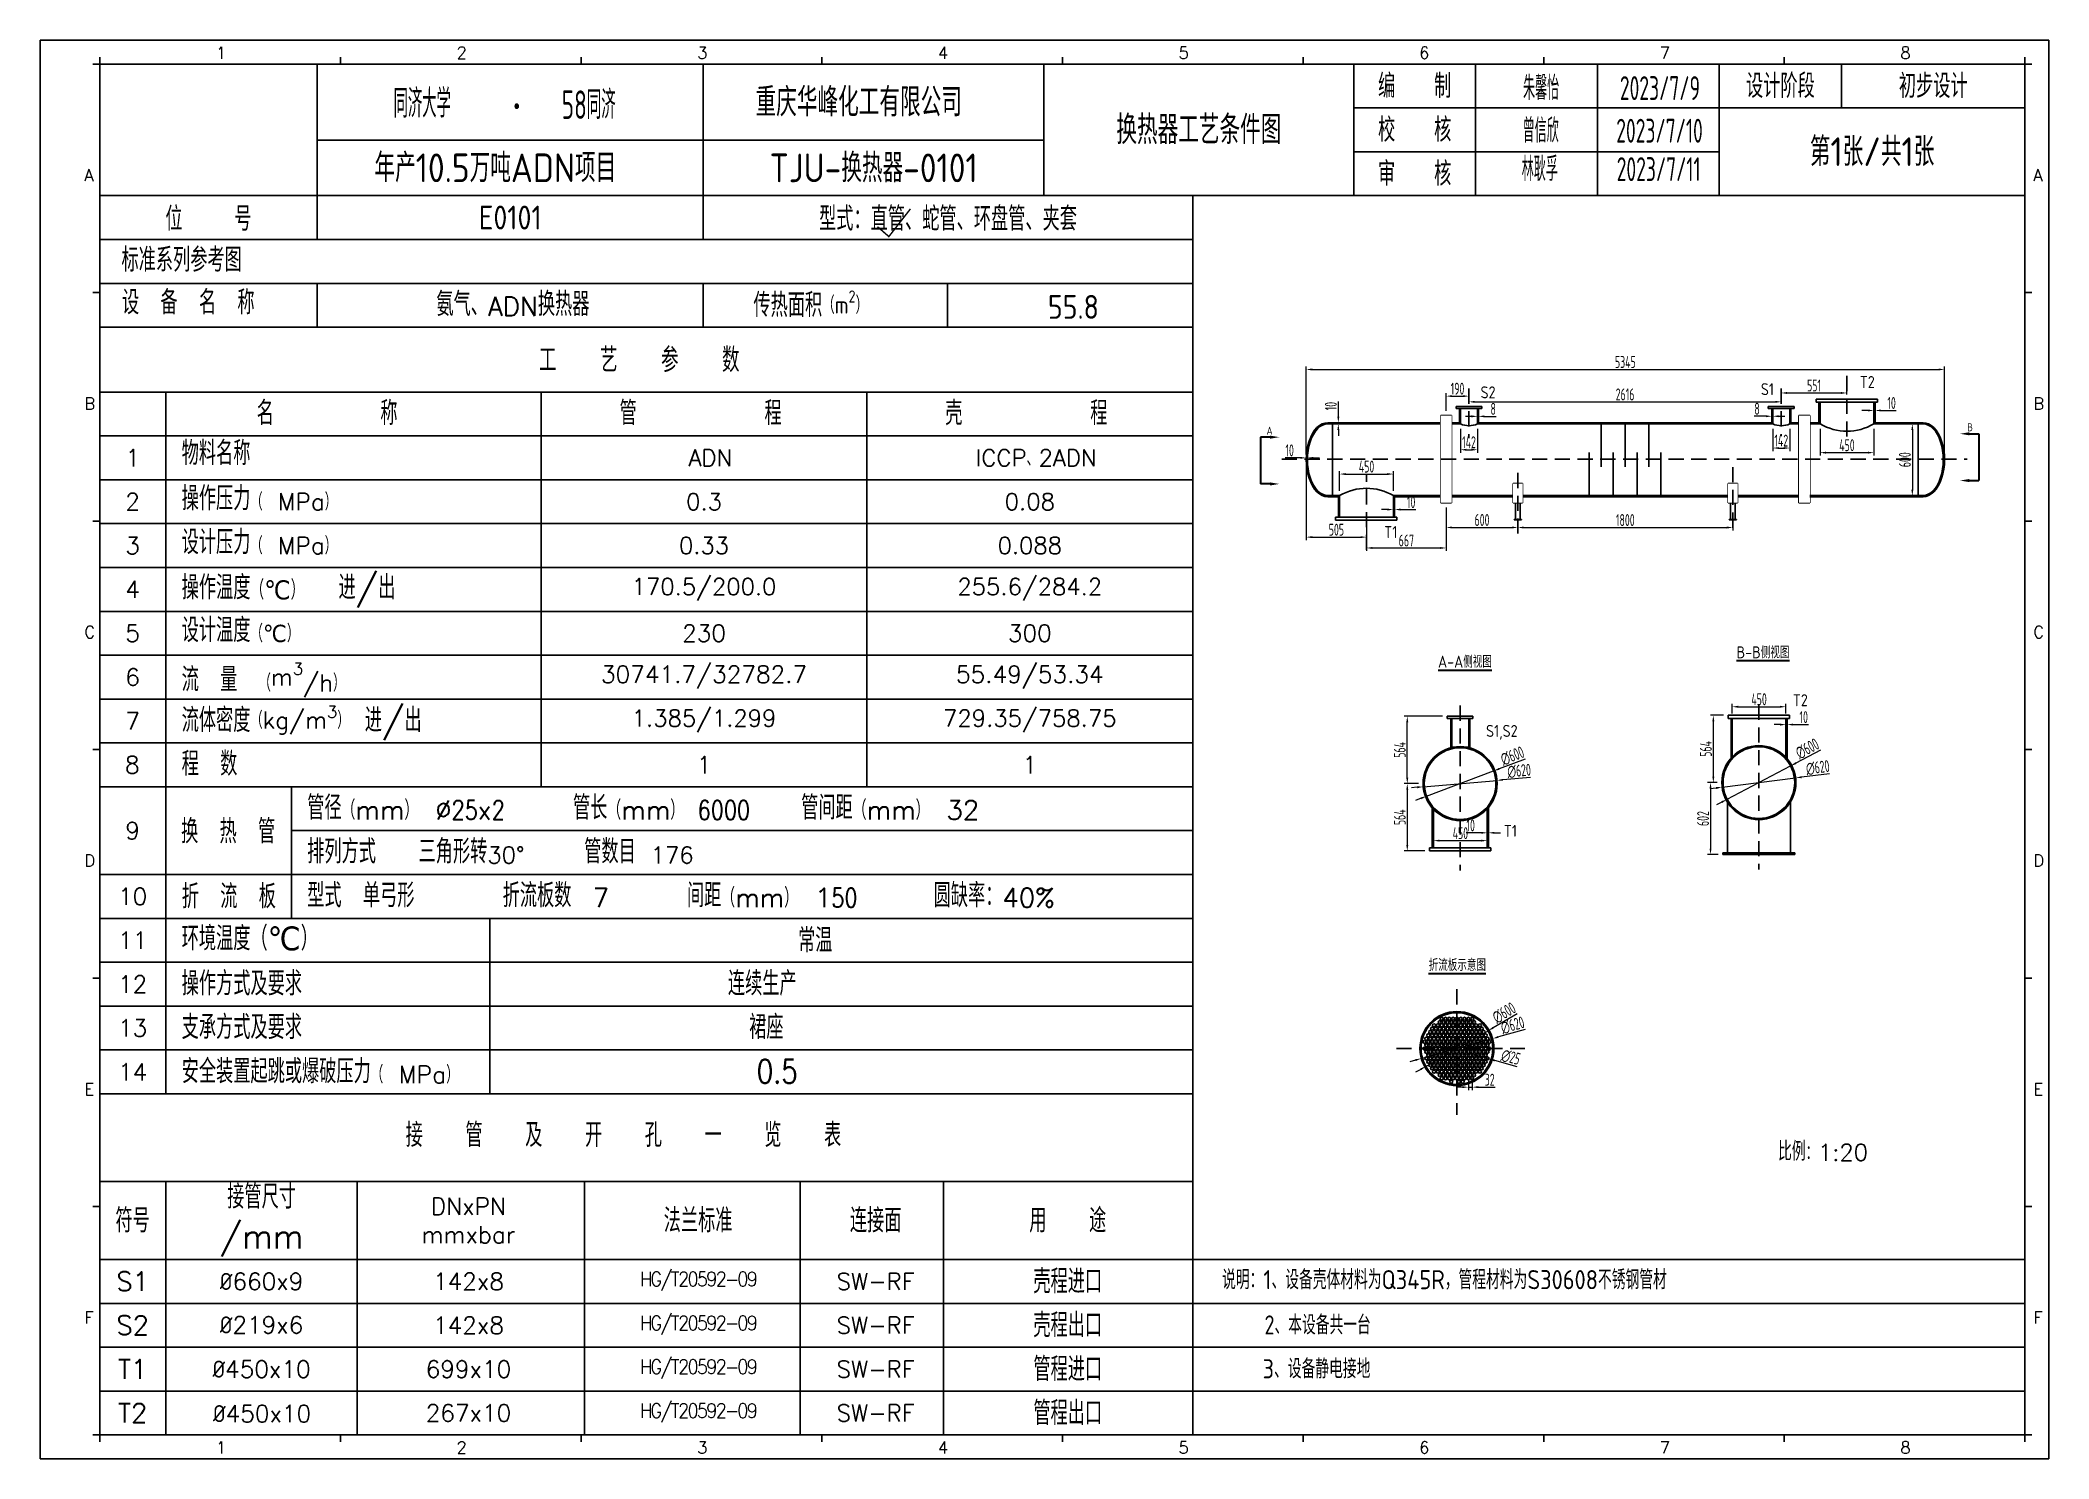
# Model space of a CAD drawing. Header units: millimetres. Extents: x 336 to 1177, y 752 to 1346.
import ezdxf

# ---------------------------------------------------------------- set-up
doc = ezdxf.new("R2010")
doc.units = ezdxf.units.MM
doc.set_wipeout_variables(frame=1)
doc.header["$PDMODE"] = 3
doc.linetypes.add('DASHED2', pattern=[9.525, 6.35, -3.175])
for name, color, linetype, lineweight in [('03-标注', 5, 'Continuous', 18), ('09-文本', 7, 'Continuous', 25), ('3-中心线', 10, 'DASHED2', 25), ('INSTRUCTION', 6, 'Continuous', 30), ('设备', 7, 'Continuous', 30)]:
    doc.layers.add(name, color=color, linetype=linetype, lineweight=lineweight)
for name, color, linetype in [('图框内', 7, 'Continuous'), ('图框外', 7, 'Continuous'), ('文字', 7, 'Continuous')]:
    doc.layers.add(name, color=color, linetype=linetype)
doc.styles.add('5-gbcbig', font='gbenor.shx', dxfattribs={"width": 0.7, "height": 5, "bigfont": 'gbcbig.shx'})
doc.styles.add('7-gbcbig', font='gbenor.shx', dxfattribs={"width": 0.7, "height": 7, "bigfont": 'gbcbig.shx'})
doc.styles.add('Romans', font='romans.shx')
doc.styles.get("Standard").update_dxf_attribs({"font": 'txt', "bigfont": 'gbcbig.shx'})
doc.styles.add('VAc', font='gbenor.shx', dxfattribs={"bigfont": 'gbcbig.shx'})
doc.styles.add('宋体', font='')
doc.styles.get('宋体').set_extended_font_data('SimSun')
doc.dimstyles.new('1：20', dxfattribs={"dimtxt": 5, "dimasz": 2.5, "dimexe": 1.25, "dimexo": 2, "dimtad": 1, "dimdec": 0, "dimlfac": 20, "dimtxsty": '5-gbcbig', "dimcen": 2.5, "dimclrd": 256, "dimclre": 256, "dimclrt": 256, "dimadec": 0, "dimazin": 0, "dimtfac": 1, "dimtdec": 0, "dimtmove": 0, "dimatfit": 3, "dimfxl": 0, "dimlwd": -1, "dimlwe": -1, "dimarcsym": 0})

msp = doc.modelspace()

# ---------------------------------------------------------------- texts
at = {"attachment_point": 5, "style": 'VAc'}
for s, width, insert, char_height in [('编   制', 51.01266, (911.19, 1326.918), 10), ('设计阶段', 51.2107, (1064.327, 1326.918), 10), ('初步设计', 76.76267, (1128.313, 1326.918), 10), ('校   核', 51.01266, (911.19, 1308.554), 10), ('第1张/共1张', 127.97337, (1102.708, 1299.371), 12), ('审   核', 51.01266, (911.19, 1290.189), 10)]:
    msp.add_mtext_dynamic_manual_height_columns(s, width=width, gutter_width=12.5, heights=[0], dxfattribs=dict(at, insert=insert, char_height=char_height))
at = {"char_height": 12, "attachment_point": 5, "style": 'VAc'}
for s, insert, width in [('换热器工艺条件图', (820.827, 1308.554), 129.71349), ('TJU-换热器-0101', (684.656, 1292.605), 142.62804)]:
    msp.add_mtext(s, dxfattribs=dict(at, insert=insert, width=width))
at = {"insert": (660.205, 969.212), "char_height": 10, "width": 271.06294, "attachment_point": 5}
msp.add_mtext('常温', dxfattribs=at)
at = {"layer": '09-文本', "char_height": 10, "attachment_point": 5, "style": '5-gbcbig'}
for s, insert in [('朱馨怡', (964.114, 1326.097)), ('2023/7/9', (1013.872, 1326.034)), ('曾信欣', (963.937, 1308.246)), ('2023/7/10', (1013.694, 1308.182)), ('林耿孚', (963.582, 1292.167)), ('2023/7/11', (1013.339, 1292.104))]:
    msp.add_mtext_dynamic_manual_height_columns(s, width=40, gutter_width=50, heights=[0], dxfattribs=dict(at, insert=insert))
at = {"layer": '09-文本', "char_height": 11.92269, "width": 54.94539, "style": '7-gbcbig'}
for s, insert, attachment_point in [('\\pi5.78018;同济大学             ', (477.859, 1319.628), 4), ('58同济          ', (565.317, 1319.079), 5)]:
    msp.add_mtext(s, dxfattribs=dict(at, insert=insert, attachment_point=attachment_point))
at = {"layer": '09-文本', "insert": (530.601, 1322.571), "char_height": 8.51621, "width": 137.97248, "attachment_point": 1}
msp.add_mtext('{\\fFangSong|b0|i0|c134|p49;\\W0.8;·}', dxfattribs=at)
at = {"layer": 'INSTRUCTION', "char_height": 5, "attachment_point": 1, "style": 'VAc'}
for s, insert in [('T2', (1097.56, 1205.475)), ('S2', (938.773, 1201.14)), ('S1', (1056.127, 1202.473)), ('T1', (898.444, 1142.645)), ('T2', (1069.517, 1072.224)), ('S1,S2', (941.06, 1059.38)), ('T1', (948.52, 1017.518))]:
    msp.add_mtext_dynamic_manual_height_columns(s, width=6.13108, gutter_width=12.5, heights=[0], dxfattribs=dict(at, insert=insert))
at = {"layer": 'INSTRUCTION', "width": 10.12205, "style": 'VAc'}
for s, insert, char_height, attachment_point in [('A', (849.172, 1184.246), 3.3, 1), ('B ', (1144.905, 1185.662), 3.2996, 3)]:
    msp.add_mtext(s, dxfattribs=dict(at, insert=insert, char_height=char_height, attachment_point=attachment_point))
at = {"layer": '文字'}
for s, insert, char_height, width, attachment_point, style in [('1', (409.3, 1343.34), 5, 65.29169, 1, 'Romans'), ('2', (510.05, 1343.34), 5, 65.29169, 1, 'Romans'), ('3', (610.8, 1343.34), 5, 65.29169, 1, 'Romans'), ('4', (711.55, 1343.34), 5, 65.29169, 1, 'Romans'), ('5', (812.3, 1343.34), 5, 65.29169, 1, 'Romans'), ('6', (913.05, 1343.34), 5, 65.29169, 1, 'Romans'), ('7', (1013.8, 1343.34), 5, 65.29169, 1, 'Romans'), ('8', (1114.55, 1343.34), 5, 65.29169, 1, 'Romans'), ('重庆华峰化工有限公司', (678.422, 1320.152), 12, 156.564, 5, 'VAc'), ('年产10.5万吨ADN项目', (526.263, 1292.605), 12, 147.75507, 5, 'VAc'), ('A', (354.197, 1292.116), 5, 22.04626, 1, 'Romans'), ('A', (1170.197, 1292.116), 5, 22.04626, 1, 'Romans'), ('位    号', (406.173, 1271.333), 10, 161.69103, 5, 'VAc'), ('E0101', (532.496, 1271.825), 10, 161.69103, 5, 'VAc'), ('{\\Ftxt,gbcbig|c134;设 备 名 称}', (369.93, 1241.308), 10, 109.70324, 1, '宋体'), ('\\A1;传热面积{\\H0.725x;（m\\H0.7x;\\S2^ ;\\H1.429x;）}', (634.323, 1241.308), 10, 109.70324, 1, 'VAc'), ('\\pi46.10162;55.8', (711.524, 1239.431), 10, 109.70324, 1, 'VAc'), ('B', (354.197, 1196.446), 5, 22.04626, 1, 'Romans'), ('B', (1170.197, 1196.446), 5, 22.04626, 1, 'Romans'), ('{\\Ftxt,gbcbig|c134;\\H1.4x;操作温度\\H0.8001x;（℃）  \\H1.25x;进/出}', (394.938, 1121.943), 7.14177, 109.70324, 1, '宋体'), ('C', (354.197, 1100.776), 5, 22.04626, 1, 'Romans'), ('C', (1170.197, 1100.776), 5, 22.04626, 1, 'Romans'), ('{\\Ftxt,gbcbig|c134;30741.7/32782.7}', (613.66, 1079.399), 7.14177, 136.38744, 5, '宋体'), ('{\\Ftxt,gbcbig|c134;55.49/53.34}', (750.051, 1079.399), 7.14177, 136.39309, 5, '宋体'), ('{\\Ftxt,gbcbig|c134;1}', (613.66, 1042.67), 7.14177, 136.38744, 5, '宋体'), ('{\\Ftxt,gbcbig|c134;1}', (750.051, 1042.67), 7.14177, 136.39309, 5, '宋体'), ('{\\Ftxt,gbcbig|c134;换 热 管}', (394.677, 1014.815), 10, 109.70324, 4, '宋体'), ('D', (354.197, 1005.106), 5, 22.04626, 1, 'Romans'), ('D', (1170.197, 1005.106), 5, 22.04626, 1, 'Romans'), ('E', (354.197, 909.436), 5, 22.04626, 1, 'Romans'), ('E', (1170.197, 909.436), 5, 22.04626, 1, 'Romans'), ('{\\Ftxt,gbcbig|c134;法兰标准}', (611.158, 851.883), 10, 58.4337, 5, '宋体'), ('说明：1、设备壳体材料为Q345R，管程材料为S30608不锈钢管材', (830.54, 831.119), 8, 261.81554, 1, 'VAc'), ('F', (354.197, 813.766), 5, 22.04626, 1, 'Romans'), (' {\\W0.9;2}、本设备共一台', (843.959, 812.165), 8, 261.81554, 1, 'VAc'), ('F', (1170.197, 813.766), 5, 22.04626, 1, 'Romans'), (' 3、设备静电接地', (843.173, 793.8), 8, 261.81554, 1, 'VAc'), ('1', (409.3, 759.34), 5, 65.29169, 1, 'Romans'), ('2', (510.05, 759.34), 5, 65.29169, 1, 'Romans'), ('3', (610.8, 759.34), 5, 65.29169, 1, 'Romans'), ('4', (711.55, 759.34), 5, 65.29169, 1, 'Romans'), ('5', (812.3, 759.34), 5, 65.29169, 1, 'Romans'), ('6', (913.05, 759.34), 5, 65.29169, 1, 'Romans'), ('7', (1013.8, 759.34), 5, 65.29169, 1, 'Romans'), ('8', (1114.55, 759.34), 5, 65.29169, 1, 'Romans')]:
    msp.add_mtext(s, dxfattribs=dict(at, insert=insert, char_height=char_height, width=width, attachment_point=attachment_point, style=style))
for s, insert, char_height, width, attachment_point in [('型式：直管、蛇管、环盘管、夹套', (715.794, 1271.333), 10, 204.9054, 5), ('标准系列参考图', (369.733, 1259.141), 10, 121.52863, 1), ('氨气、{\\H0.8x;ADN}换热器', (501.556, 1240.629), 10, 129.08988, 1), ('工  艺  参  数', (544.551, 1217.321), 10.2025, 170.68992, 1), ('名     称', (426.349, 1194.949), 10, 109.70324, 1), ('管      程', (578.272, 1194.949), 10, 109.70324, 1), ('壳      程', (714.659, 1194.949), 10, 109.70324, 1), ('物料名称', (394.938, 1178.178), 10, 109.70324, 1), ('1', (374.405, 1171.222), 7.142, 27.70597, 5), ('{\\H0.7x;ADN}', (616.319, 1171.222), 10, 136.39309, 5), ('{\\H0.7x;ICCP、2ADN}', (752.706, 1171.222), 10, 136.39309, 5), ('2', (374.405, 1152.857), 7.142, 27.70597, 5), ('{\\H1.4x;操作压力}（ MPa）', (394.938, 1159.262), 7.14177, 128.21522, 1), ('0.3', (613.658, 1152.857), 7, 136.39309, 5), ('0.08', (750.051, 1152.857), 7, 136.39309, 5), ('3', (374.405, 1134.493), 7.142, 27.70597, 5), ('{\\H1.4x;设计压力}（ MPa）', (394.938, 1140.898), 7.14177, 128.21522, 1), ('0.33', (613.658, 1134.493), 7, 136.39309, 5), ('0.088', (750.051, 1134.493), 7, 136.39309, 5), ('4', (374.405, 1116.128), 7.142, 27.70597, 5), ('170.5/200.0', (613.66, 1116.128), 7, 136.38744, 5), ('255.6/284.2', (750.048, 1116.128), 7, 136.38744, 5), ('{\\H1.4x;设计温度\\H0.725x;（℃）}', (394.938, 1104.076), 7.14177, 109.70324, 1), ('5', (374.405, 1097.764), 7.142, 27.70597, 5), ('230', (613.66, 1097.764), 7.1418, 136.38744, 5), ('300', (750.048, 1097.764), 7.1418, 136.38744, 5), ('{\\H1.4x;流 量 }（{\\A1;m\\H0.7x;\\S3^ ;}/h）', (394.938, 1085.427), 7.14177, 109.70324, 1), ('6', (374.405, 1079.399), 7.142, 27.70597, 5), ('\\A1;{\\H1.4x;流体密度}（kg/m{\\H0.7x;\\S3^ ;}） {\\H1.4x;进/出}', (394.938, 1067.404), 7.14177, 109.70324, 1), ('7', (374.405, 1061.035), 7.142, 27.70597, 5), ('1.385/1.299', (613.658, 1061.035), 7, 136.39309, 5), ('729.35/758.75', (750.051, 1061.035), 7, 136.39309, 5), ('8', (374.262, 1042.67), 7.142, 27.70597, 5), ('程 数', (394.938, 1048.123), 10, 109.70324, 1), ('{\\H1.25x;管径}（mm） %%C{\\W0.8;25}x{\\W0.8;2}    {\\H1.25x;管长}（mm）{\\W0.8; 6000}   {\\H1.25x;管间距}（mm） 32', (447.495, 1029.758), 8, 365.22439, 1), ('9', (374.405, 1015.123), 7.142, 27.70597, 5), ('{\\H1.4x;排列方式  三角形转\\H0.70011x;30°    \\H1.42835x;管数目\\H0.70011x; 176\\H1.42835x; }  ', (447.495, 1011.394), 7.14177, 365.22439, 1), ('折 流 板', (414.68, 987.576), 10, 52.55783, 5), ('{\\H1.4x;型式 单弓形  }   {\\H1.4x;折流板数 \\H0.80012x;7 }    {\\H1.4x;间距\\H0.80012x;（mm） 1\\W0.8;50}     {\\H1.4x;圆缺率：\\H0.80012x;40%}  ', (447.495, 993.029), 7.141772, 365.22439, 1), ('10', (374.405, 987.576), 7.1418, 27.70597, 5), ('环境温度（℃）                   ', (394.938, 975.003), 10, 174.76254, 1), ('11', (374.405, 969.212), 7.1418, 27.70597, 5), ('12', (374.405, 950.847), 7.1418, 27.70597, 5), ('操作方式及要求                    连续生产', (394.938, 956.127), 10, 345.87459, 1), ('13', (374.405, 932.483), 7.1418, 27.70597, 5), ('支承方式及要求                     裙座', (394.938, 937.849), 10, 331.42091, 1), ('14', (374.405, 914.118), 7.1418, 27.70597, 5), ('安全装置起跳或爆破压力{\\H0.725x;（ MPa）}              {\\W0.8;0.5}', (394.938, 919.363), 10, 342.07887, 1), ('接  管  及  开  孔  一  览  表', (488.705, 892.699), 10, 206.26441, 1), ('{\\H1.12x;比例}：{\\H0.9801x;1:20}', (1063.352, 884.905), 7.14177, 109.70324, 1), ('接管尺寸\\P/mm', (428.405, 851.883), 10, 48.24562, 5), ('符号', (374.405, 851.883), 10, 27.70597, 5), ('DNxPN\\Pmmxbar', (515.021, 851.883), 7.1418, 48.24562, 5), ('连接面', (685.504, 851.883), 10, 37.94239, 5), ('用  途', (765.937, 851.883), 10, 55.42833, 5), ('S1', (374.405, 826.376), 8, 27.70597, 5), ('{\\Fgbenor,gbcbig|c0;%%C}660x9', (428.405, 826.376), 7.14177, 48.24562, 5), ('142x8', (515.021, 826.376), 7.1418, 48.24562, 5), ('{\\W0.9;\\T0.75;HG/T20592-09}', (611.158, 826.376), 6, 58.4337, 5), ('SW-RF', (685.504, 826.376), 7, 37.94239, 5), ('壳程进口', (765.937, 826.376), 10, 55.42833, 5), ('S2', (374.405, 808.012), 8, 27.70597, 5), ('{\\Fgbenor,gbcbig|c0;%%C}219x6', (428.405, 808.167), 7.14177, 48.24562, 5), ('142x8', (515.021, 808.012), 7.1418, 48.24562, 5), ('{\\W0.9;\\T0.75;HG/T20592-09}', (611.158, 808.012), 6, 58.4337, 5), ('SW-RF', (685.504, 808.012), 7, 37.94239, 5), ('壳程出口', (765.937, 808.012), 10, 55.42833, 5), ('T1', (374.405, 789.647), 8, 27.70597, 5), ('{\\Fgbenor,gbcbig|c0;%%C}450x10', (428.405, 789.647), 7.14177, 48.24562, 5), ('699x10', (515.021, 789.647), 7.1418, 48.24562, 5), ('{\\W0.9;\\T0.75;HG/T20592-09}', (611.158, 789.647), 6, 58.4337, 5), ('SW-RF', (685.504, 789.647), 7, 37.94239, 5), ('管程进口', (765.937, 789.647), 10, 55.42833, 5), ('T2', (374.405, 771.283), 8, 27.70597, 5), ('{\\Fgbenor,gbcbig|c0;%%C}450x10', (428.61, 771.029), 7.14177, 48.24562, 5), ('267x10', (515.021, 771.283), 7.1418, 48.24562, 5), ('{\\W0.9;\\T0.75;HG/T20592-09}', (611.158, 771.283), 6, 58.4337, 5), ('SW-RF', (685.504, 771.283), 7, 37.94239, 5), ('管程出口', (765.937, 771.283), 10, 55.42833, 5)]:
    msp.add_mtext(s, dxfattribs=dict(at, insert=insert, char_height=char_height, width=width, attachment_point=attachment_point))
at = {"layer": '设备', "char_height": 5, "width": 33.64561, "attachment_point": 1, "style": 'VAc'}
for s, insert in [('{\\LA-A侧视图}', (920.958, 1088.362)), ('{\\LB-B侧视图}', (1045.94, 1092.296)), ('{\\L折流板示意图}', (917.039, 961.373))]:
    msp.add_mtext(s, dxfattribs=dict(at, insert=insert))

# ---------------------------------------------------------------- blocks, each defined once
blk = doc.blocks.new('*D70')
at = {"layer": '03-标注', "transparency": 16777216}
for p, q in [((865.77, 1168.68), (865.77, 1136.76)), ((868.27, 1138.01), (888.52, 1138.01)), ((891.02, 1143.06), (891.02, 1136.76))]:
    blk.add_line(p, q, dxfattribs=at)
for points in [[(868.27, 1138.43), (868.27, 1137.59), (865.77, 1138.01)], [(888.52, 1138.43), (888.52, 1137.59), (891.02, 1138.01)]]:
    blk.add_solid(points, dxfattribs=at)
at = {"layer": 'Defpoints', "color": 0, "transparency": 16777216}
for p in [(865.77, 1170.68), (891.02, 1145.06), (891.02, 1138.01)]:
    blk.add_point(p, dxfattribs=at)
at = {"layer": '03-标注', "transparency": 16777216, "insert": (878.4, 1141.14), "char_height": 5, "attachment_point": 5, "style": '5-gbcbig'}
blk.add_mtext('505', dxfattribs=at)
blk = doc.blocks.new('*D71')
at = {"layer": '03-标注', "transparency": 16777216}
for p, q in [((924.37, 1150.43), (924.37, 1132.23)), ((891.02, 1143.06), (891.02, 1132.23)), ((893.52, 1133.48), (921.87, 1133.48))]:
    blk.add_line(p, q, dxfattribs=at)
for points in [[(893.52, 1133.89), (893.52, 1133.06), (891.02, 1133.48)], [(921.87, 1133.89), (921.87, 1133.06), (924.37, 1133.48)]]:
    blk.add_solid(points, dxfattribs=at)
at = {"layer": 'Defpoints', "color": 0, "transparency": 16777216}
for p in [(924.37, 1152.43), (891.02, 1145.06), (924.37, 1133.48)]:
    blk.add_point(p, dxfattribs=at)
at = {"layer": '03-标注', "transparency": 16777216, "insert": (907.7, 1136.6), "char_height": 5, "attachment_point": 5, "style": '5-gbcbig'}
blk.add_mtext('667', dxfattribs=at)
blk = doc.blocks.new('*D72')
at = {"layer": '03-标注', "transparency": 16777216}
for p, q in [((924.37, 1150.43), (924.37, 1140.82)), ((926.87, 1142.07), (951.87, 1142.07)), ((954.37, 1143.23), (954.37, 1140.82))]:
    blk.add_line(p, q, dxfattribs=at)
for points in [[(926.87, 1142.49), (926.87, 1141.65), (924.37, 1142.07)], [(951.87, 1142.49), (951.87, 1141.65), (954.37, 1142.07)]]:
    blk.add_solid(points, dxfattribs=at)
at = {"layer": 'Defpoints', "color": 0, "transparency": 16777216}
for p in [(924.37, 1152.43), (954.37, 1145.23), (954.37, 1142.07)]:
    blk.add_point(p, dxfattribs=at)
at = {"layer": '03-标注', "transparency": 16777216, "insert": (939.37, 1145.2), "char_height": 5, "attachment_point": 5, "style": '5-gbcbig'}
blk.add_mtext('600', dxfattribs=at)
blk = doc.blocks.new('*D73')
at = {"layer": '03-标注', "transparency": 16777216}
for p, q in [((954.37, 1143.23), (954.37, 1140.8)), ((956.87, 1142.05), (1041.87, 1142.05)), ((1044.37, 1143.23), (1044.37, 1140.8))]:
    blk.add_line(p, q, dxfattribs=at)
for points in [[(956.87, 1142.47), (956.87, 1141.63), (954.37, 1142.05)], [(1041.87, 1142.47), (1041.87, 1141.63), (1044.37, 1142.05)]]:
    blk.add_solid(points, dxfattribs=at)
at = {"layer": 'Defpoints', "color": 0, "transparency": 16777216}
for p in [(954.37, 1145.23), (1044.37, 1145.23), (1044.37, 1142.05)]:
    blk.add_point(p, dxfattribs=at)
at = {"layer": '03-标注', "transparency": 16777216, "insert": (999.37, 1145.17), "char_height": 5, "attachment_point": 5, "style": '5-gbcbig'}
blk.add_mtext('1800', dxfattribs=at)
blk = doc.blocks.new('*D74')
at = {"layer": '03-标注', "transparency": 16777216}
for p, q in [((924.37, 1190.93), (924.37, 1198.31)), ((926.87, 1197.06), (931.37, 1197.06)), ((933.87, 1194.75), (933.87, 1198.31))]:
    blk.add_line(p, q, dxfattribs=at)
for points in [[(926.87, 1197.48), (926.87, 1196.64), (924.37, 1197.06)], [(931.37, 1197.48), (931.37, 1196.64), (933.87, 1197.06)]]:
    blk.add_solid(points, dxfattribs=at)
at = {"layer": 'Defpoints', "color": 0, "transparency": 16777216}
for p in [(933.87, 1197.06), (924.37, 1188.93), (933.87, 1192.75)]:
    blk.add_point(p, dxfattribs=at)
at = {"layer": '03-标注', "transparency": 16777216, "insert": (929.12, 1200.18), "char_height": 5, "attachment_point": 5, "style": '5-gbcbig'}
blk.add_mtext('190', dxfattribs=at)
blk = doc.blocks.new('*D75')
at = {"layer": '03-标注', "transparency": 16777216}
for p, q in [((933.87, 1194.75), (933.87, 1195.92)), ((936.37, 1194.67), (1062.17, 1194.67)), ((1064.67, 1194.75), (1064.67, 1195.92))]:
    blk.add_line(p, q, dxfattribs=at)
for points in [[(936.37, 1195.09), (936.37, 1194.25), (933.87, 1194.67)], [(1062.17, 1195.09), (1062.17, 1194.25), (1064.67, 1194.67)]]:
    blk.add_solid(points, dxfattribs=at)
at = {"layer": 'Defpoints', "color": 0, "transparency": 16777216}
for p in [(1064.67, 1194.67), (933.87, 1192.75), (1064.67, 1192.75)]:
    blk.add_point(p, dxfattribs=at)
at = {"layer": '03-标注', "transparency": 16777216, "insert": (999.27, 1197.79), "char_height": 5, "attachment_point": 5, "style": '5-gbcbig'}
blk.add_mtext('2616', dxfattribs=at)
blk = doc.blocks.new('*D76')
at = {"layer": '03-标注', "transparency": 16777216}
for p, q in [((1064.62, 1194.75), (1064.62, 1199.63)), ((1067.12, 1198.38), (1089.67, 1198.38)), ((1092.17, 1197.81), (1092.17, 1199.63))]:
    blk.add_line(p, q, dxfattribs=at)
for points in [[(1067.12, 1198.8), (1067.12, 1197.96), (1064.62, 1198.38)], [(1089.67, 1198.8), (1089.67, 1197.96), (1092.17, 1198.38)]]:
    blk.add_solid(points, dxfattribs=at)
at = {"layer": 'Defpoints', "color": 0, "transparency": 16777216}
for p in [(1092.17, 1198.38), (1092.17, 1195.81), (1064.62, 1192.75)]:
    blk.add_point(p, dxfattribs=at)
at = {"layer": '03-标注', "transparency": 16777216, "insert": (1078.4, 1201.5), "char_height": 5, "attachment_point": 5, "style": '5-gbcbig'}
blk.add_mtext('551', dxfattribs=at)
blk = doc.blocks.new('*D77')
at = {"layer": '03-标注', "transparency": 16777216}
for p, q in [((865.77, 1172.68), (865.77, 1209.47)), ((868.27, 1208.22), (1130.52, 1208.22)), ((1133.02, 1172.68), (1133.02, 1209.47))]:
    blk.add_line(p, q, dxfattribs=at)
for points in [[(868.27, 1208.64), (868.27, 1207.81), (865.77, 1208.22)], [(1130.52, 1208.64), (1130.52, 1207.81), (1133.02, 1208.22)]]:
    blk.add_solid(points, dxfattribs=at)
at = {"layer": 'Defpoints', "color": 0, "transparency": 16777216}
for p in [(1133.02, 1208.22), (865.77, 1170.68), (1133.02, 1170.68)]:
    blk.add_point(p, dxfattribs=at)
at = {"layer": '03-标注', "transparency": 16777216, "insert": (999.4, 1211.35), "char_height": 5, "attachment_point": 5, "style": '5-gbcbig'}
blk.add_mtext('5345', dxfattribs=at)
blk = doc.blocks.new('*D78')
at = {"layer": '03-标注', "transparency": 16777216}
for p, q in [((930.38, 1183.43), (930.38, 1173.36)), ((937.46, 1183.43), (937.46, 1173.36)), ((932.88, 1174.61), (934.96, 1174.61))]:
    blk.add_line(p, q, dxfattribs=at)
for points in [[(932.88, 1175.03), (932.88, 1174.2), (930.38, 1174.61)], [(934.96, 1175.03), (934.96, 1174.2), (937.46, 1174.61)]]:
    blk.add_solid(points, dxfattribs=at)
at = {"layer": 'Defpoints', "color": 0, "transparency": 16777216}
for p in [(930.38, 1185.43), (937.46, 1185.43), (937.46, 1174.61)]:
    blk.add_point(p, dxfattribs=at)
at = {"layer": '03-标注', "transparency": 16777216, "insert": (933.92, 1177.74), "char_height": 5, "attachment_point": 5, "style": '5-gbcbig'}
blk.add_mtext('142', dxfattribs=at)
blk = doc.blocks.new('*D79')
at = {"layer": '03-标注', "transparency": 16777216}
for p, q in [((934.96, 1188.59), (932.46, 1188.59)), ((937.46, 1188.59), (937.86, 1188.59)), ((937.46, 1186.62), (937.46, 1187.34)), ((937.86, 1186.62), (937.86, 1187.34)), ((940.36, 1188.59), (945.28, 1188.59))]:
    blk.add_line(p, q, dxfattribs=at)
for points in [[(934.96, 1189), (934.96, 1188.17), (937.46, 1188.59)], [(940.36, 1189), (940.36, 1188.17), (937.86, 1188.59)]]:
    blk.add_solid(points, dxfattribs=at)
at = {"layer": 'Defpoints', "color": 0, "transparency": 16777216}
for p in [(937.46, 1188.62), (937.86, 1188.62), (937.86, 1188.59)]:
    blk.add_point(p, dxfattribs=at)
at = {"layer": '03-标注', "transparency": 16777216, "insert": (944.07, 1191.71), "char_height": 5, "attachment_point": 5, "style": '5-gbcbig'}
blk.add_mtext('8', dxfattribs=at)
blk = doc.blocks.new('*D80')
at = {"layer": '03-标注', "transparency": 16777216}
for p, q in [((1061.13, 1183.43), (1061.13, 1174.08)), ((1068.21, 1183.43), (1068.21, 1174.08)), ((1063.63, 1175.33), (1065.71, 1175.33))]:
    blk.add_line(p, q, dxfattribs=at)
for points in [[(1063.63, 1175.74), (1063.63, 1174.91), (1061.13, 1175.33)], [(1065.71, 1175.74), (1065.71, 1174.91), (1068.21, 1175.33)]]:
    blk.add_solid(points, dxfattribs=at)
at = {"layer": 'Defpoints', "color": 0, "transparency": 16777216}
for p in [(1061.13, 1185.43), (1068.21, 1185.43), (1068.21, 1175.33)]:
    blk.add_point(p, dxfattribs=at)
at = {"layer": '03-标注', "transparency": 16777216, "insert": (1064.67, 1178.45), "char_height": 5, "attachment_point": 5, "style": '5-gbcbig'}
blk.add_mtext('142', dxfattribs=at)
blk = doc.blocks.new('*D81')
at = {"layer": '03-标注', "transparency": 16777216}
for p, q in [((1058.23, 1188.63), (1053.31, 1188.63)), ((1060.73, 1190.63), (1060.73, 1189.88)), ((1061.13, 1188.63), (1060.73, 1188.63)), ((1061.13, 1190.63), (1061.13, 1189.88)), ((1063.63, 1188.63), (1066.13, 1188.63))]:
    blk.add_line(p, q, dxfattribs=at)
for points in [[(1058.23, 1189.05), (1058.23, 1188.22), (1060.73, 1188.63)], [(1063.63, 1189.05), (1063.63, 1188.22), (1061.13, 1188.63)]]:
    blk.add_solid(points, dxfattribs=at)
at = {"layer": 'Defpoints', "color": 0, "transparency": 16777216}
for p in [(1060.73, 1188.63), (1060.73, 1188.63), (1061.13, 1188.63)]:
    blk.add_point(p, dxfattribs=at)
at = {"layer": '03-标注', "transparency": 16777216, "insert": (1054.52, 1191.76), "char_height": 5, "attachment_point": 5, "style": '5-gbcbig'}
blk.add_mtext('8', dxfattribs=at)
blk = doc.blocks.new('*D82')
at = {"layer": '03-标注', "transparency": 16777216}
for p, q in [((1080.92, 1183.43), (1080.92, 1172.14)), ((1103.42, 1183.43), (1103.42, 1172.14)), ((1083.42, 1173.39), (1100.92, 1173.39))]:
    blk.add_line(p, q, dxfattribs=at)
for points in [[(1083.42, 1173.81), (1083.42, 1172.97), (1080.92, 1173.39)], [(1100.92, 1173.81), (1100.92, 1172.97), (1103.42, 1173.39)]]:
    blk.add_solid(points, dxfattribs=at)
at = {"layer": 'Defpoints', "color": 0, "transparency": 16777216}
for p in [(1080.92, 1185.43), (1103.42, 1185.43), (1103.42, 1173.39)]:
    blk.add_point(p, dxfattribs=at)
at = {"layer": '03-标注', "transparency": 16777216, "insert": (1092.17, 1176.51), "char_height": 5, "attachment_point": 5, "style": '5-gbcbig'}
blk.add_mtext('450', dxfattribs=at)
blk = doc.blocks.new('*D83')
at = {"layer": '03-标注', "transparency": 16777216}
for p, q in [((1100.92, 1191.05), (1098.42, 1191.05)), ((1103.42, 1191.05), (1103.92, 1191.05)), ((1103.42, 1189.21), (1103.42, 1189.8)), ((1103.92, 1189.21), (1103.92, 1189.8)), ((1106.42, 1191.05), (1112.8, 1191.05))]:
    blk.add_line(p, q, dxfattribs=at)
for points in [[(1100.92, 1191.47), (1100.92, 1190.64), (1103.42, 1191.05)], [(1106.42, 1191.47), (1106.42, 1190.64), (1103.92, 1191.05)]]:
    blk.add_solid(points, dxfattribs=at)
at = {"layer": 'Defpoints', "color": 0, "transparency": 16777216}
for p in [(1103.42, 1191.21), (1103.92, 1191.21), (1103.92, 1191.05)]:
    blk.add_point(p, dxfattribs=at)
at = {"layer": '03-标注', "transparency": 16777216, "insert": (1110.86, 1194.18), "char_height": 5, "attachment_point": 5, "style": '5-gbcbig'}
blk.add_mtext('10', dxfattribs=at)
blk = doc.blocks.new('*D84')
at = {"layer": '03-标注', "transparency": 16777216}
for p, q in [((879.77, 1157.43), (879.77, 1165.68)), ((882.27, 1164.43), (899.77, 1164.43)), ((902.27, 1157.43), (902.27, 1165.68))]:
    blk.add_line(p, q, dxfattribs=at)
for points in [[(882.27, 1164.85), (882.27, 1164.01), (879.77, 1164.43)], [(899.77, 1164.85), (899.77, 1164.01), (902.27, 1164.43)]]:
    blk.add_solid(points, dxfattribs=at)
at = {"layer": 'Defpoints', "color": 0, "transparency": 16777216}
for p in [(902.27, 1164.43), (879.77, 1155.43), (902.27, 1155.43)]:
    blk.add_point(p, dxfattribs=at)
at = {"layer": '03-标注', "transparency": 16777216, "insert": (891.02, 1167.55), "char_height": 5, "attachment_point": 5, "style": '5-gbcbig'}
blk.add_mtext('450', dxfattribs=at)
blk = doc.blocks.new('*D85')
at = {"layer": '03-标注', "transparency": 16777216}
for p, q in [((899.77, 1149.57), (897.27, 1149.57)), ((902.27, 1149.57), (902.77, 1149.57)), ((902.27, 1148.24), (902.27, 1148.32)), ((902.77, 1148.24), (902.77, 1148.32)), ((905.27, 1149.57), (911.65, 1149.57))]:
    blk.add_line(p, q, dxfattribs=at)
for points in [[(899.77, 1149.99), (899.77, 1149.16), (902.27, 1149.57)], [(905.27, 1149.99), (905.27, 1149.16), (902.77, 1149.57)]]:
    blk.add_solid(points, dxfattribs=at)
at = {"layer": 'Defpoints', "color": 0, "transparency": 16777216}
for p in [(902.27, 1150.24), (902.77, 1150.24), (902.77, 1149.57)]:
    blk.add_point(p, dxfattribs=at)
at = {"layer": '03-标注', "transparency": 16777216, "insert": (909.71, 1152.7), "char_height": 5, "attachment_point": 5, "style": '5-gbcbig'}
blk.add_mtext('10', dxfattribs=at)
blk = doc.blocks.new('*D86')
at = {"layer": '03-标注', "transparency": 16777216}
for p, q in [((863.27, 1171.22), (856.89, 1171.22)), ((865.77, 1172.68), (865.77, 1172.47)), ((866.27, 1171.22), (865.77, 1171.22)), ((866.27, 1172.68), (866.27, 1172.47)), ((868.77, 1171.22), (871.27, 1171.22))]:
    blk.add_line(p, q, dxfattribs=at)
for points in [[(863.27, 1171.63), (863.27, 1170.8), (865.77, 1171.22)], [(868.77, 1171.63), (868.77, 1170.8), (866.27, 1171.22)]]:
    blk.add_solid(points, dxfattribs=at)
at = {"layer": 'Defpoints', "color": 0, "transparency": 16777216}
for p in [(865.77, 1170.68), (866.27, 1171.22), (866.27, 1170.68)]:
    blk.add_point(p, dxfattribs=at)
at = {"layer": '03-标注', "transparency": 16777216, "insert": (858.83, 1174.34), "char_height": 5, "attachment_point": 5, "style": '5-gbcbig'}
blk.add_mtext('10', dxfattribs=at)
blk = doc.blocks.new('*D87')
at = {"layer": '03-标注', "transparency": 16777216}
for p, q in [((879.22, 1188.43), (879.22, 1194.81)), ((878.77, 1185.93), (880.47, 1185.93)), ((879.22, 1185.43), (879.22, 1185.93)), ((878.77, 1185.43), (880.47, 1185.43)), ((879.22, 1182.93), (879.22, 1180.43))]:
    blk.add_line(p, q, dxfattribs=at)
for points in [[(878.81, 1188.43), (879.64, 1188.43), (879.22, 1185.93)], [(878.81, 1182.93), (879.64, 1182.93), (879.22, 1185.43)]]:
    blk.add_solid(points, dxfattribs=at)
at = {"layer": 'Defpoints', "color": 0, "transparency": 16777216}
for p in [(876.77, 1185.93), (879.22, 1185.93), (876.77, 1185.43)]:
    blk.add_point(p, dxfattribs=at)
at = {"layer": '03-标注', "transparency": 16777216, "insert": (876.1, 1192.87), "char_height": 5, "attachment_point": 5, "rotation": 90, "style": '5-gbcbig'}
blk.add_mtext('10', dxfattribs=at)
blk = doc.blocks.new('*D88')
at = {"layer": '03-标注', "transparency": 16777216}
for p, q in [((1120.02, 1185.43), (1118.3, 1185.43)), ((1119.55, 1182.93), (1119.55, 1157.93)), ((1120.02, 1155.43), (1118.3, 1155.43))]:
    blk.add_line(p, q, dxfattribs=at)
for points in [[(1119.13, 1182.93), (1119.96, 1182.93), (1119.55, 1185.43)], [(1119.13, 1157.93), (1119.96, 1157.93), (1119.55, 1155.43)]]:
    blk.add_solid(points, dxfattribs=at)
at = {"layer": 'Defpoints', "color": 0, "transparency": 16777216}
for p in [(1122.02, 1185.43), (1119.55, 1155.43), (1122.02, 1155.43)]:
    blk.add_point(p, dxfattribs=at)
at = {"layer": '03-标注', "transparency": 16777216, "insert": (1116.42, 1170.43), "char_height": 5, "attachment_point": 5, "rotation": 90, "style": '5-gbcbig'}
blk.add_mtext('600', dxfattribs=at)
blk = doc.blocks.new('*D90')
at = {"layer": '03-标注', "transparency": 16777216}
for p, q in [((957.48, 1045.1), (946.59, 1041)), ((916.18, 1029.55), (944.25, 1040.12)), ((913.84, 1028.66), (911.5, 1027.78))]:
    blk.add_line(p, q, dxfattribs=at)
for points in [[(946.45, 1041.39), (946.74, 1040.61), (944.25, 1040.12)], [(913.69, 1029.05), (913.99, 1028.27), (916.18, 1029.55)]]:
    blk.add_solid(points, dxfattribs=at)
at = {"layer": 'Defpoints', "color": 0, "transparency": 16777216}
for p in [(944.25, 1040.12), (916.18, 1029.55)]:
    blk.add_point(p, dxfattribs=at)
at = {"layer": '03-标注', "transparency": 16777216, "insert": (952.1, 1046.42), "char_height": 5, "attachment_point": 5, "rotation": 20.6395, "style": '5-gbcbig'}
blk.add_mtext('∅600', dxfattribs=at)
blk = doc.blocks.new('*D91')
at = {"layer": '03-标注', "transparency": 16777216}
for p, q in [((914.78, 1033.49), (945.66, 1036.18)), ((959.73, 1037.4), (948.15, 1036.39)), ((912.29, 1033.27), (909.79, 1033.05))]:
    blk.add_line(p, q, dxfattribs=at)
for points in [[(948.11, 1036.81), (948.19, 1035.98), (945.66, 1036.18)], [(912.25, 1033.69), (912.32, 1032.86), (914.78, 1033.49)]]:
    blk.add_solid(points, dxfattribs=at)
at = {"layer": 'Defpoints', "color": 0, "transparency": 16777216}
for p in [(945.66, 1036.18), (914.78, 1033.49)]:
    blk.add_point(p, dxfattribs=at)
at = {"layer": '03-标注', "transparency": 16777216, "insert": (954.92, 1040.12), "char_height": 5, "attachment_point": 5, "rotation": 4.97454, "style": '5-gbcbig'}
blk.add_mtext('∅620', dxfattribs=at)
blk = doc.blocks.new('*D92')
at = {"layer": '03-标注', "transparency": 16777216}
for p, q in [((912.72, 1034.83), (906.83, 1034.83)), ((908.08, 1032.33), (908.08, 1009.13)), ((915.37, 1006.63), (906.83, 1006.63))]:
    blk.add_line(p, q, dxfattribs=at)
for points in [[(907.67, 1032.33), (908.5, 1032.33), (908.08, 1034.83)], [(907.67, 1009.13), (908.5, 1009.13), (908.08, 1006.63)]]:
    blk.add_solid(points, dxfattribs=at)
at = {"layer": 'Defpoints', "color": 0, "transparency": 16777216}
for p in [(914.72, 1034.83), (908.08, 1006.63), (917.37, 1006.63)]:
    blk.add_point(p, dxfattribs=at)
at = {"layer": '03-标注', "transparency": 16777216, "insert": (904.96, 1020.73), "char_height": 5, "attachment_point": 5, "rotation": 90, "style": '5-gbcbig'}
blk.add_mtext('564', dxfattribs=at)
blk = doc.blocks.new('*D94')
at = {"layer": '03-标注', "transparency": 16777216}
for p, q in [((919.07, 1009.93), (919.07, 1012.19)), ((921.57, 1010.94), (939.07, 1010.94)), ((941.57, 1009.93), (941.57, 1012.19))]:
    blk.add_line(p, q, dxfattribs=at)
for points in [[(921.57, 1011.36), (921.57, 1010.52), (919.07, 1010.94)], [(939.07, 1011.36), (939.07, 1010.52), (941.57, 1010.94)]]:
    blk.add_solid(points, dxfattribs=at)
at = {"layer": 'Defpoints', "color": 0, "transparency": 16777216}
for p in [(941.57, 1010.94), (919.07, 1007.93), (941.57, 1007.93)]:
    blk.add_point(p, dxfattribs=at)
at = {"layer": '03-标注', "transparency": 16777216, "insert": (930.32, 1014.07), "char_height": 5, "attachment_point": 5, "style": '5-gbcbig'}
blk.add_mtext('450', dxfattribs=at)
blk = doc.blocks.new('*D95')
at = {"layer": '03-标注', "transparency": 16777216}
for p, q in [((939.07, 1014.21), (932.69, 1014.21)), ((941.57, 1015.02), (941.57, 1012.96)), ((942.07, 1014.21), (941.57, 1014.21)), ((942.07, 1015.02), (942.07, 1012.96)), ((944.57, 1014.21), (947.07, 1014.21))]:
    blk.add_line(p, q, dxfattribs=at)
for points in [[(939.07, 1014.63), (939.07, 1013.8), (941.57, 1014.21)], [(944.57, 1014.63), (944.57, 1013.8), (942.07, 1014.21)]]:
    blk.add_solid(points, dxfattribs=at)
at = {"layer": 'Defpoints', "color": 0, "transparency": 16777216}
for p in [(941.57, 1017.02), (942.07, 1017.02), (942.07, 1014.21)]:
    blk.add_point(p, dxfattribs=at)
at = {"layer": '03-标注', "transparency": 16777216, "insert": (934.63, 1017.34), "char_height": 5, "attachment_point": 5, "style": '5-gbcbig'}
blk.add_mtext('10', dxfattribs=at)
blk = doc.blocks.new('*D96')
at = {"layer": '03-标注', "transparency": 16777216}
for p, q in [((922.84, 1063.03), (906.83, 1063.03)), ((908.08, 1037.33), (908.08, 1060.53)), ((912.72, 1034.83), (906.83, 1034.83))]:
    blk.add_line(p, q, dxfattribs=at)
for points in [[(907.67, 1060.53), (908.5, 1060.53), (908.08, 1063.03)], [(907.67, 1037.33), (908.5, 1037.33), (908.08, 1034.83)]]:
    blk.add_solid(points, dxfattribs=at)
at = {"layer": 'Defpoints', "color": 0, "transparency": 16777216}
for p in [(908.08, 1063.03), (924.84, 1063.03), (914.72, 1034.83)]:
    blk.add_point(p, dxfattribs=at)
at = {"layer": '03-标注', "transparency": 16777216, "insert": (904.96, 1048.93), "char_height": 5, "attachment_point": 5, "rotation": 90, "style": '5-gbcbig'}
blk.add_mtext('564', dxfattribs=at)
blk = doc.blocks.new('*D98')
at = {"layer": '03-标注', "transparency": 16777216}
for p, q in [((1037.8, 1035.24), (1033.8, 1035.24)), ((1035.05, 1032.74), (1035.05, 1007.64)), ((1038.22, 1005.14), (1033.8, 1005.14))]:
    blk.add_line(p, q, dxfattribs=at)
for points in [[(1034.63, 1032.74), (1035.47, 1032.74), (1035.05, 1035.24)], [(1034.63, 1007.64), (1035.47, 1007.64), (1035.05, 1005.14)]]:
    blk.add_solid(points, dxfattribs=at)
at = {"layer": 'Defpoints', "color": 0, "transparency": 16777216}
for p in [(1039.8, 1035.24), (1035.05, 1005.14), (1040.22, 1005.14)]:
    blk.add_point(p, dxfattribs=at)
at = {"layer": '03-标注', "transparency": 16777216, "insert": (1031.92, 1020.19), "char_height": 5, "attachment_point": 5, "rotation": 90, "style": '5-gbcbig'}
blk.add_mtext('602', dxfattribs=at)
blk = doc.blocks.new('*D103')
at = {"layer": '03-标注', "transparency": 16777216}
for p, q in [((1040.43, 1063.45), (1034.98, 1063.45)), ((1036.23, 1037.74), (1036.23, 1060.95)), ((1037.8, 1035.24), (1034.98, 1035.24))]:
    blk.add_line(p, q, dxfattribs=at)
for points in [[(1035.81, 1060.95), (1036.64, 1060.95), (1036.23, 1063.45)], [(1035.81, 1037.74), (1036.64, 1037.74), (1036.23, 1035.24)]]:
    blk.add_solid(points, dxfattribs=at)
at = {"layer": 'Defpoints', "color": 0, "transparency": 16777216}
for p in [(1036.23, 1063.45), (1042.43, 1063.45), (1039.8, 1035.24)]:
    blk.add_point(p, dxfattribs=at)
at = {"layer": '03-标注', "transparency": 16777216, "insert": (1033.1, 1049.34), "char_height": 5, "attachment_point": 5, "rotation": 90, "style": '5-gbcbig'}
blk.add_mtext('564', dxfattribs=at)
blk = doc.blocks.new('*D104')
at = {"layer": '03-标注', "transparency": 16777216}
for p, q in [((1081.07, 1048.8), (1070.78, 1043.39)), ((1042.02, 1028.25), (1068.57, 1042.22)), ((1039.81, 1027.09), (1037.6, 1025.92))]:
    blk.add_line(p, q, dxfattribs=at)
for points in [[(1070.59, 1043.75), (1070.98, 1043.02), (1068.57, 1042.22)], [(1039.61, 1027.46), (1040, 1026.72), (1042.02, 1028.25)]]:
    blk.add_solid(points, dxfattribs=at)
at = {"layer": 'Defpoints', "color": 0, "transparency": 16777216}
for p in [(1068.57, 1042.22), (1042.02, 1028.25)]:
    blk.add_point(p, dxfattribs=at)
at = {"layer": '03-标注', "transparency": 16777216, "insert": (1075.58, 1049.44), "char_height": 5, "attachment_point": 5, "rotation": 27.75283, "style": '5-gbcbig'}
blk.add_mtext('∅600', dxfattribs=at)
blk = doc.blocks.new('*D105')
at = {"layer": '03-标注', "transparency": 16777216}
for p, q in [((1039.92, 1033.29), (1070.67, 1037.18)), ((1084.88, 1038.98), (1073.15, 1037.49)), ((1037.44, 1032.98), (1034.96, 1032.67))]:
    blk.add_line(p, q, dxfattribs=at)
for points in [[(1073.1, 1037.91), (1073.21, 1037.08), (1070.67, 1037.18)], [(1037.39, 1033.39), (1037.49, 1032.57), (1039.92, 1033.29)]]:
    blk.add_solid(points, dxfattribs=at)
at = {"layer": 'Defpoints', "color": 0, "transparency": 16777216}
for p in [(1070.67, 1037.18), (1039.92, 1033.29)]:
    blk.add_point(p, dxfattribs=at)
at = {"layer": '03-标注', "transparency": 16777216, "insert": (1079.96, 1041.5), "char_height": 5, "attachment_point": 5, "rotation": 7.20273, "style": '5-gbcbig'}
blk.add_mtext('∅620', dxfattribs=at)
blk = doc.blocks.new('*D106')
at = {"layer": '03-标注', "transparency": 16777216}
for p, q in [((1044.14, 1064.15), (1044.14, 1068.25)), ((1066.63, 1064.15), (1066.63, 1068.25)), ((1046.64, 1067), (1064.13, 1067))]:
    blk.add_line(p, q, dxfattribs=at)
for points in [[(1046.64, 1067.42), (1046.64, 1066.59), (1044.14, 1067)], [(1064.13, 1067.42), (1064.13, 1066.59), (1066.63, 1067)]]:
    blk.add_solid(points, dxfattribs=at)
at = {"layer": 'Defpoints', "color": 0, "transparency": 16777216}
for p in [(1044.14, 1062.15), (1066.63, 1067), (1066.63, 1062.15)]:
    blk.add_point(p, dxfattribs=at)
at = {"layer": '03-标注', "transparency": 16777216, "insert": (1055.38, 1070.13), "char_height": 5, "attachment_point": 5, "style": '5-gbcbig'}
blk.add_mtext('450', dxfattribs=at)
blk = doc.blocks.new('*D107')
at = {"layer": '03-标注', "transparency": 16777216}
for p, q in [((1064.13, 1059.53), (1061.63, 1059.53)), ((1066.63, 1059.53), (1067.13, 1059.53)), ((1066.63, 1057.55), (1066.63, 1058.28)), ((1067.13, 1057.55), (1067.13, 1058.28)), ((1069.63, 1059.53), (1076.01, 1059.53))]:
    blk.add_line(p, q, dxfattribs=at)
for points in [[(1064.13, 1059.95), (1064.13, 1059.11), (1066.63, 1059.53)], [(1069.63, 1059.95), (1069.63, 1059.11), (1067.13, 1059.53)]]:
    blk.add_solid(points, dxfattribs=at)
at = {"layer": 'Defpoints', "color": 0, "transparency": 16777216}
for p in [(1066.63, 1059.55), (1067.13, 1059.55), (1067.13, 1059.53)]:
    blk.add_point(p, dxfattribs=at)
at = {"layer": '03-标注', "transparency": 16777216, "insert": (1074.07, 1062.65), "char_height": 5, "attachment_point": 5, "style": '5-gbcbig'}
blk.add_mtext('10', dxfattribs=at)
blk = doc.blocks.new('*D115')
at = {"layer": '03-标注', "transparency": 16777216}
for p, q in [((954.15, 938.37), (944.06, 932.59)), ((915.87, 916.43), (941.9, 931.35)), ((913.7, 915.18), (911.53, 913.94))]:
    blk.add_line(p, q, dxfattribs=at)
for points in [[(943.86, 932.95), (944.27, 932.23), (941.9, 931.35)], [(913.49, 915.54), (913.91, 914.82), (915.87, 916.43)]]:
    blk.add_solid(points, dxfattribs=at)
at = {"layer": 'Defpoints', "color": 0, "transparency": 16777216}
for p in [(941.9, 931.35), (915.87, 916.43)]:
    blk.add_point(p, dxfattribs=at)
at = {"layer": '03-标注', "transparency": 16777216, "insert": (948.64, 938.82), "char_height": 5, "attachment_point": 5, "rotation": 29.82532, "style": '5-gbcbig'}
blk.add_mtext('∅600', dxfattribs=at)
blk = doc.blocks.new('*D116')
at = {"layer": '03-标注', "transparency": 16777216}
for p, q in [((913.95, 919.72), (943.81, 928.05)), ((957.42, 931.85), (946.22, 928.73)), ((911.55, 919.05), (909.14, 918.38))]:
    blk.add_line(p, q, dxfattribs=at)
for points in [[(946.11, 929.13), (946.33, 928.32), (943.81, 928.05)], [(911.43, 919.45), (911.66, 918.65), (913.95, 919.72)]]:
    blk.add_solid(points, dxfattribs=at)
at = {"layer": 'Defpoints', "color": 0, "transparency": 16777216}
for p in [(943.81, 928.05), (913.95, 919.72)]:
    blk.add_point(p, dxfattribs=at)
at = {"layer": '03-标注', "transparency": 16777216, "insert": (952.18, 933.63), "char_height": 5, "attachment_point": 5, "rotation": 15.59393, "style": '5-gbcbig'}
blk.add_mtext('∅620', dxfattribs=at)
blk = doc.blocks.new('*D117')
at = {"layer": '03-标注', "transparency": 16777216}
for p, q in [((938.67, 920.58), (936.27, 921.25)), ((941.08, 919.9), (942.28, 919.56)), ((954.03, 916.25), (944.69, 918.88))]:
    blk.add_line(p, q, dxfattribs=at)
for points in [[(938.79, 920.98), (938.56, 920.18), (941.08, 919.9)], [(944.8, 919.28), (944.58, 918.48), (942.28, 919.56)]]:
    blk.add_solid(points, dxfattribs=at)
at = {"layer": 'Defpoints', "color": 0, "transparency": 16777216}
for p in [(941.08, 919.9), (942.28, 919.56)]:
    blk.add_point(p, dxfattribs=at)
at = {"layer": '03-标注', "transparency": 16777216, "insert": (951.41, 920.24), "char_height": 5, "attachment_point": 5, "rotation": 344.27601, "style": '5-gbcbig'}
blk.add_mtext('∅25', dxfattribs=at)
blk = doc.blocks.new('*D119')
at = {"layer": '03-标注', "transparency": 16777216}
for p, q in [((933.68, 911.21), (933.68, 906.47)), ((935.28, 911.32), (935.28, 906.47)), ((931.18, 907.72), (928.68, 907.72)), ((933.68, 907.72), (935.28, 907.72)), ((937.78, 907.72), (944.92, 907.72))]:
    blk.add_line(p, q, dxfattribs=at)
for points in [[(931.18, 908.14), (931.18, 907.31), (933.68, 907.72)], [(937.78, 908.14), (937.78, 907.31), (935.28, 907.72)]]:
    blk.add_solid(points, dxfattribs=at)
at = {"layer": 'Defpoints', "color": 0, "transparency": 16777216}
for p in [(933.68, 913.21), (935.28, 913.32), (935.28, 907.72)]:
    blk.add_point(p, dxfattribs=at)
at = {"layer": '03-标注', "transparency": 16777216, "insert": (942.6, 910.85), "char_height": 5, "attachment_point": 5, "style": '5-gbcbig'}
blk.add_mtext('32', dxfattribs=at)

# ---------------------------------------------------------------- dimensions: what is measured, and where the dimension line sits
at = {"layer": '03-标注'}
dim = msp.add_linear_dim(base=(879.222, 1185.931), p1=(876.77, 1185.431), p2=(876.77, 1185.931), angle=90, dimstyle='1：20', dxfattribs=at)
dim.commit()
dim.dimension.update_dxf_attribs({"geometry": '*D87', "text_midpoint": (879.222, 1192.869), "dimtype": 160})
for base, p1, p2, picture, middle in [((937.864, 1188.586), (937.464, 1188.619), (937.864, 1188.619), '*D79', (944.072, 1191.711)), ((1064.67, 1194.669), (933.875, 1192.752), (1064.67, 1192.752), '*D75', (999.272, 1197.794)), ((1060.732, 1188.632), (1061.132, 1188.632), (1060.732, 1188.632), '*D81', (1054.523, 1191.757)), ((1103.918, 1191.054), (1103.418, 1191.21), (1103.918, 1191.21), '*D83', (1110.857, 1194.179)), ((1103.418, 1173.389), (1080.922, 1185.431), (1103.418, 1185.431), '*D82', (1092.17, 1176.514)), ((902.268, 1164.43), (879.772, 1155.431), (902.268, 1155.431), '*D84', (891.02, 1167.555)), ((902.768, 1149.573), (902.268, 1150.235), (902.768, 1150.235), '*D85', (909.707, 1152.698)), ((1066.632, 1067.002), (1044.137, 1062.15), (1066.632, 1062.15), '*D106', (1055.385, 1070.127)), ((1067.132, 1059.529), (1066.632, 1059.548), (1067.132, 1059.548), '*D107', (1074.071, 1062.654)), ((941.567, 1010.941), (919.071, 1007.933), (941.567, 1007.933), '*D94', (930.319, 1014.066)), ((935.283, 907.723), (933.683, 913.209), (935.283, 913.318), '*D119', (942.599, 910.848))]:
    dim = msp.add_linear_dim(base=base, p1=p1, p2=p2, dimstyle='1：20', dxfattribs=at)
    dim.commit()
    dim.dimension.update_dxf_attribs({"geometry": picture, "text_midpoint": middle})
for base, p1, p2, picture, middle in [((866.268, 1171.215), (865.771, 1170.681), (866.268, 1170.676), '*D86', (858.833, 1171.215)), ((891.02, 1138.011), (865.771, 1170.681), (891.02, 1145.055), '*D70', (878.396, 1138.011)), ((942.067, 1014.212), (941.567, 1017.016), (942.067, 1017.016), '*D95', (934.628, 1014.212))]:
    dim = msp.add_linear_dim(base=base, p1=p1, p2=p2, dimstyle='1：20', dxfattribs=at)
    dim.commit()
    dim.dimension.update_dxf_attribs({"geometry": picture, "text_midpoint": middle, "dimtype": 160})
for base, p1, p2, angle, picture, middle in [((1119.546, 1155.431), (1122.02, 1185.431), (1122.02, 1155.431), 90, '*D88', (1116.421, 1170.431)), ((908.083, 1063.033), (914.717, 1034.833), (924.839, 1063.033), 270, '*D96', (904.958, 1048.933)), ((1036.226, 1063.45), (1039.796, 1035.236), (1042.434, 1063.45), 90, '*D103', (1033.101, 1049.343)), ((908.083, 1006.633), (914.717, 1034.833), (917.368, 1006.633), 90, '*D92', (904.958, 1020.733)), ((1035.048, 1005.136), (1039.796, 1035.236), (1040.222, 1005.136), 90, '*D98', (1031.923, 1020.186))]:
    dim = msp.add_linear_dim(base=base, p1=p1, p2=p2, angle=angle, dimstyle='1：20', dxfattribs=at)
    dim.commit()
    dim.dimension.update_dxf_attribs({"geometry": picture, "text_midpoint": middle})
for p1, p2, picture, middle in [((916.18, 1029.545), (944.255, 1040.12), '*D90', (952.103, 1046.415)), ((1042.021, 1028.252), (1068.57, 1042.221), '*D104', (1075.579, 1049.44)), ((914.776, 1033.488), (945.659, 1036.177), '*D91', (954.916, 1040.119)), ((915.869, 916.427), (941.896, 931.348), '*D115', (948.638, 938.815)), ((913.953, 919.721), (943.812, 928.054), '*D116', (952.184, 933.635)), ((941.081, 919.9), (942.284, 919.561), '*D117', (951.411, 920.238))]:
    dim = msp.add_diameter_dim_2p(p1=p1, p2=p2, dimstyle='1：20', dxfattribs=at)
    dim.commit()
    dim.dimension.update_dxf_attribs({"geometry": picture, "text_midpoint": middle})
dim = msp.add_diameter_dim_2p(p1=(1039.918, 1033.293), p2=(1070.673, 1037.18), dimstyle='1：20', dxfattribs=at)
dim.commit()
dim.dimension.update_dxf_attribs({"geometry": '*D105', "text_midpoint": (1080.354, 1038.403), "dimtype": 163})

# ---------------------------------------------------------------- linework, layer by layer
for p, q in [((1104.918, 1195.806), (1079.22, 1195.806)), ((1079.22, 1195.806), (1079.22, 1194.506)), ((1079.22, 1194.506), (1080.922, 1194.506)), ((1080.922, 1194.506), (1080.422, 1194.506)), ((1080.422, 1194.506), (1080.422, 1185.431)), ((1080.922, 1194.506), (1080.922, 1185.431)), ((1080.922, 1194.506), (1103.418, 1194.506)), ((1103.418, 1194.506), (1103.418, 1185.431)), ((1103.418, 1194.506), (1104.918, 1194.506)), ((1103.418, 1194.506), (1103.918, 1194.506)), ((1103.918, 1194.506), (1103.918, 1185.431)), ((1104.918, 1194.506), (1104.918, 1195.806)), ((874.77, 1185.931), (929.982, 1185.931)), ((876.77, 1154.931), (876.77, 1185.931)), ((924.37, 1188.931), (922.07, 1188.931)), ((922.07, 1188.931), (922.07, 1152.431)), ((924.37, 1188.931), (924.37, 1152.431)), ((924.37, 1188.931), (926.67, 1188.931)), ((926.67, 1188.931), (926.67, 1152.431)), ((931.064, 1191.834), (939.254, 1191.834)), ((931.064, 1191.834), (936.65, 1191.834)), ((937.464, 1191.808), (937.464, 1185.431)), ((937.464, 1191.808), (937.864, 1191.808)), ((937.864, 1191.808), (937.864, 1185.431)), ((937.864, 1185.931), (1060.732, 1185.931)), ((939.254, 1191.834), (939.254, 1192.752)), ((1059.246, 1192.752), (1059.246, 1191.834)), ((1059.246, 1191.834), (1061.814, 1191.834)), ((1060.732, 1185.431), (1060.732, 1191.834)), ((1061.132, 1185.431), (1061.132, 1191.834)), ((1061.814, 1191.834), (1067.4, 1191.834)), ((1068.614, 1185.931), (1080.422, 1185.931)), ((1074.37, 1188.931), (1072.07, 1188.931)), ((1072.07, 1188.931), (1072.07, 1152.431)), ((1074.37, 1188.931), (1074.37, 1152.431)), ((1074.37, 1188.931), (1076.67, 1188.931)), ((1076.67, 1188.931), (1076.67, 1152.431)), ((1103.918, 1185.931), (1124.02, 1185.931)), ((1122.02, 1154.931), (1122.02, 1185.931)), ((930.382, 1185.431), (874.77, 1185.431)), ((937.864, 1185.431), (937.464, 1185.431)), ((1061.132, 1185.431), (937.864, 1185.431)), ((989.273, 1185.431), (989.273, 1167.431)), ((999.273, 1185.431), (999.273, 1167.431)), ((1009.273, 1185.431), (1009.273, 1167.431)), ((1080.922, 1185.431), (1068.214, 1185.431)), ((1080.422, 1185.431), (1080.922, 1185.431)), ((1124.02, 1185.431), (1103.418, 1185.431)), ((1103.918, 1185.431), (1103.418, 1185.431)), ((984.273, 1155.431), (984.273, 1173.431)), ((994.273, 1155.431), (994.273, 1173.431)), ((1004.273, 1155.431), (1004.273, 1173.431)), ((1014.273, 1155.431), (1014.273, 1173.431)), ((879.272, 1155.431), (874.77, 1155.431)), ((874.77, 1154.931), (879.272, 1154.931)), ((879.272, 1146.355), (879.272, 1155.431)), ((879.272, 1155.431), (879.772, 1155.431)), ((879.772, 1146.355), (879.772, 1155.431)), ((924.37, 1155.431), (902.268, 1155.431)), ((902.268, 1146.355), (902.268, 1155.431)), ((902.768, 1155.431), (902.268, 1155.431)), ((902.768, 1146.355), (902.768, 1155.431)), ((902.768, 1154.931), (1074.37, 1154.931)), ((922.07, 1152.431), (924.37, 1152.431)), ((954.37, 1155.431), (924.37, 1155.431)), ((926.67, 1152.431), (924.37, 1152.431)), ((956.37, 1160.431), (952.37, 1160.431)), ((952.37, 1160.431), (952.37, 1152.431)), ((952.37, 1152.431), (956.37, 1152.431)), ((952.37, 1152.431), (953.37, 1152.431)), ((953.37, 1152.431), (953.37, 1145.431)), ((954.37, 1155.431), (1044.37, 1155.431)), ((955.37, 1145.431), (955.37, 1152.431)), ((956.37, 1154.431), (956.37, 1160.431)), ((956.37, 1152.431), (956.37, 1154.431)), ((1046.37, 1160.431), (1042.37, 1160.431)), ((1042.37, 1160.431), (1042.37, 1152.431)), ((1042.37, 1152.431), (1046.37, 1152.431)), ((1042.37, 1152.431), (1043.37, 1152.431)), ((1043.37, 1152.431), (1043.37, 1145.431)), ((1044.37, 1155.431), (1074.37, 1155.431)), ((1045.37, 1145.431), (1045.37, 1152.431)), ((1046.37, 1154.431), (1046.37, 1160.431)), ((1046.37, 1152.431), (1046.37, 1154.431)), ((1072.07, 1152.431), (1074.37, 1152.431)), ((1076.67, 1152.431), (1074.37, 1152.431)), ((878.07, 1145.055), (878.07, 1146.355)), ((878.07, 1146.355), (879.772, 1146.355)), ((903.768, 1145.055), (878.07, 1145.055)), ((879.772, 1146.355), (879.272, 1146.355)), ((879.772, 1146.355), (902.268, 1146.355)), ((902.268, 1146.355), (903.768, 1146.355)), ((902.268, 1146.355), (902.768, 1146.355)), ((903.768, 1146.355), (903.768, 1145.055)), ((953.37, 1145.431), (952.87, 1145.431)), ((952.87, 1145.431), (952.87, 1145.231)), ((952.87, 1145.231), (955.87, 1145.231)), ((953.37, 1145.431), (955.37, 1145.431)), ((955.87, 1145.431), (955.37, 1145.431)), ((955.87, 1145.231), (955.87, 1145.431)), ((1043.37, 1145.431), (1042.87, 1145.431)), ((1042.87, 1145.431), (1042.87, 1145.231)), ((1042.87, 1145.231), (1045.87, 1145.231)), ((1043.37, 1145.431), (1045.37, 1145.431)), ((1045.87, 1145.431), (1045.37, 1145.431)), ((1045.87, 1145.231), (1045.87, 1145.431)), ((935.596, 1063.033), (924.839, 1063.033)), ((924.839, 1063.033), (924.839, 1062.115)), ((924.839, 1062.115), (927.407, 1062.115)), ((926.324, 1049.836), (926.324, 1062.115)), ((926.724, 1049.934), (926.724, 1062.115)), ((927.407, 1062.115), (935.596, 1062.115)), ((933.807, 1062.089), (933.807, 1049.911)), ((933.807, 1062.089), (934.207, 1062.089)), ((934.207, 1062.089), (934.207, 1049.81)), ((935.596, 1063.033), (935.596, 1062.115)), ((1068.132, 1063.45), (1042.434, 1063.45)), ((1042.434, 1063.45), (1042.434, 1062.15)), ((1042.434, 1062.15), (1044.137, 1062.15)), ((1043.634, 1062.15), (1043.634, 1045.475)), ((1044.137, 1062.15), (1043.637, 1062.15)), ((1044.134, 1062.15), (1044.134, 1046.018)), ((1044.137, 1062.15), (1066.632, 1062.15)), ((1066.632, 1062.15), (1066.632, 1045.807)), ((1066.632, 1062.15), (1068.132, 1062.15)), ((1067.132, 1062.15), (1067.132, 1045.242)), ((1068.132, 1062.15), (1068.132, 1063.45)), ((1042.106, 1027.096), (1042.106, 1005.791)), ((1068.486, 1027.096), (1068.486, 1005.791)), ((918.568, 1007.933), (918.568, 1024.608)), ((919.068, 1007.933), (919.068, 1024.065)), ((941.567, 1007.933), (941.567, 1024.276)), ((942.067, 1007.933), (942.067, 1024.84)), ((917.368, 1006.633), (917.368, 1007.933)), ((917.368, 1007.933), (919.071, 1007.933)), ((943.067, 1006.633), (917.368, 1006.633)), ((919.071, 1007.933), (918.571, 1007.933)), ((919.071, 1007.933), (941.567, 1007.933)), ((941.567, 1007.933), (943.067, 1007.933)), ((941.567, 1007.933), (942.067, 1007.933)), ((943.067, 1007.933), (943.067, 1006.633)), ((1040.222, 1005.136), (1040.222, 1005.791)), ((1040.222, 1005.791), (1055.296, 1005.791)), ((1040.222, 1005.136), (1070.37, 1005.136)), ((1070.37, 1005.791), (1055.296, 1005.791)), ((1070.37, 1005.136), (1070.37, 1005.791))]:
    msp.add_line(p, q)
for centre, radius in [((930.217, 1034.833), 15.5), ((930.217, 1034.833), 15), ((1055.296, 1035.236), 15.5), ((1055.296, 1035.236), 15), ((928.883, 923.887), 15.5), ((928.883, 923.887), 15), ((919.283, 933.587), 0.625), ((920.883, 933.587), 0.625), ((921.683, 934.972), 0.625), ((922.483, 936.358), 0.625), ((922.483, 933.587), 0.625), ((923.283, 934.972), 0.625), ((924.083, 936.358), 0.625), ((924.083, 933.587), 0.625), ((924.883, 934.972), 0.625), ((925.683, 936.358), 0.625), ((925.683, 933.587), 0.625), ((926.483, 934.972), 0.625), ((927.283, 936.358), 0.625), ((927.283, 933.587), 0.625), ((928.083, 934.972), 0.625), ((928.883, 936.358), 0.625), ((928.883, 933.587), 0.625), ((929.683, 934.972), 0.625), ((930.483, 936.358), 0.625), ((930.483, 933.587), 0.625), ((931.283, 934.972), 0.625), ((932.083, 936.358), 0.625), ((932.083, 933.587), 0.625), ((932.883, 934.972), 0.625), ((933.683, 936.358), 0.625), ((933.683, 933.587), 0.625), ((934.483, 934.972), 0.625), ((935.283, 936.358), 0.625), ((935.283, 933.587), 0.625), ((936.083, 934.972), 0.625), ((936.883, 933.587), 0.625), ((938.483, 933.587), 0.625), ((915.283, 926.659), 0.625), ((916.083, 928.044), 0.625), ((916.083, 925.273), 0.625), ((916.883, 929.43), 0.625), ((916.883, 926.659), 0.625), ((917.683, 930.815), 0.625), ((917.683, 928.044), 0.625), ((917.683, 925.273), 0.625), ((918.483, 932.201), 0.625), ((918.483, 929.43), 0.625), ((918.483, 926.659), 0.625), ((919.283, 930.815), 0.625), ((919.283, 928.044), 0.625), ((919.283, 925.273), 0.625), ((920.083, 932.201), 0.625), ((920.083, 929.43), 0.625), ((920.083, 926.659), 0.625), ((920.883, 930.815), 0.625), ((920.883, 928.044), 0.625), ((920.883, 925.273), 0.625), ((921.683, 932.201), 0.625), ((921.683, 929.43), 0.625), ((921.683, 926.659), 0.625), ((922.483, 930.815), 0.625), ((922.483, 928.044), 0.625), ((922.483, 925.273), 0.625), ((923.283, 932.201), 0.625), ((923.283, 929.43), 0.625), ((923.283, 926.659), 0.625), ((924.083, 930.815), 0.625), ((924.083, 928.044), 0.625), ((924.083, 925.273), 0.625), ((924.883, 932.201), 0.625), ((924.883, 929.43), 0.625), ((924.883, 926.659), 0.625), ((925.683, 930.815), 0.625), ((925.683, 928.044), 0.625), ((925.683, 925.273), 0.625), ((926.483, 932.201), 0.625), ((926.483, 929.43), 0.625), ((926.483, 926.659), 0.625), ((927.283, 930.815), 0.625), ((927.283, 928.044), 0.625), ((927.283, 925.273), 0.625), ((928.083, 932.201), 0.625), ((928.083, 929.43), 0.625), ((928.083, 926.659), 0.625), ((928.883, 930.815), 0.625), ((928.883, 928.044), 0.625), ((928.883, 925.273), 0.625), ((929.683, 932.201), 0.625), ((929.683, 929.43), 0.625), ((929.683, 926.659), 0.625), ((930.483, 930.815), 0.625), ((930.483, 928.044), 0.625), ((930.483, 925.273), 0.625), ((931.283, 932.201), 0.625), ((931.283, 929.43), 0.625), ((931.283, 926.659), 0.625), ((932.083, 930.815), 0.625), ((932.083, 928.044), 0.625), ((932.083, 925.273), 0.625), ((932.883, 932.201), 0.625), ((932.883, 929.43), 0.625), ((932.883, 926.659), 0.625), ((933.683, 930.815), 0.625), ((933.683, 928.044), 0.625), ((933.683, 925.273), 0.625), ((934.483, 932.201), 0.625), ((934.483, 929.43), 0.625), ((934.483, 926.659), 0.625), ((935.283, 930.815), 0.625), ((935.283, 928.044), 0.625), ((935.283, 925.273), 0.625), ((936.083, 932.201), 0.625), ((936.083, 929.43), 0.625), ((936.083, 926.659), 0.625), ((936.883, 930.815), 0.625), ((936.883, 928.044), 0.625), ((936.883, 925.273), 0.625), ((937.683, 932.201), 0.625), ((937.683, 929.43), 0.625), ((937.683, 926.659), 0.625), ((938.483, 930.815), 0.625), ((938.483, 928.044), 0.625), ((938.483, 925.273), 0.625), ((939.283, 932.201), 0.625), ((939.283, 929.43), 0.625), ((939.283, 926.659), 0.625), ((940.083, 930.815), 0.625), ((940.083, 928.044), 0.625), ((940.083, 925.273), 0.625), ((940.883, 929.43), 0.625), ((940.883, 926.659), 0.625), ((941.683, 928.044), 0.625), ((941.683, 925.273), 0.625), ((942.483, 926.659), 0.625), ((915.283, 923.887), 0.625), ((915.283, 923.887), 0.625), ((916.083, 922.502), 0.625), ((916.083, 919.73), 0.625), ((916.883, 923.887), 0.625), ((916.883, 923.887), 0.625), ((916.883, 921.116), 0.625), ((916.883, 918.345), 0.625), ((917.683, 922.502), 0.625), ((917.683, 919.73), 0.625), ((917.683, 916.959), 0.625), ((918.483, 923.887), 0.625), ((918.483, 923.887), 0.625), ((918.483, 921.116), 0.625), ((918.483, 918.345), 0.625), ((919.283, 922.502), 0.625), ((919.283, 919.73), 0.625), ((919.283, 916.959), 0.625), ((920.083, 923.887), 0.625), ((920.083, 923.887), 0.625), ((920.083, 921.116), 0.625), ((920.083, 918.345), 0.625), ((920.883, 922.502), 0.625), ((920.883, 919.73), 0.625), ((920.883, 916.959), 0.625), ((921.683, 923.887), 0.625), ((921.683, 923.887), 0.625), ((921.683, 921.116), 0.625), ((921.683, 918.345), 0.625), ((922.483, 922.502), 0.625), ((922.483, 919.73), 0.625), ((922.483, 916.959), 0.625), ((923.283, 923.887), 0.625), ((923.283, 923.887), 0.625), ((923.283, 921.116), 0.625), ((923.283, 918.345), 0.625), ((924.083, 922.502), 0.625), ((924.083, 919.73), 0.625), ((924.083, 916.959), 0.625), ((924.883, 923.887), 0.625), ((924.883, 923.887), 0.625), ((924.883, 921.116), 0.625), ((924.883, 918.345), 0.625), ((925.683, 922.502), 0.625), ((925.683, 919.73), 0.625), ((925.683, 916.959), 0.625), ((926.483, 923.887), 0.625), ((926.483, 923.887), 0.625), ((926.483, 921.116), 0.625), ((926.483, 918.345), 0.625), ((927.283, 922.502), 0.625), ((927.283, 919.73), 0.625), ((927.283, 916.959), 0.625), ((928.083, 923.887), 0.625), ((928.083, 923.887), 0.625), ((928.083, 921.116), 0.625), ((928.083, 918.345), 0.625), ((928.883, 922.502), 0.625), ((928.883, 919.73), 0.625), ((928.883, 916.959), 0.625), ((929.683, 923.887), 0.625), ((929.683, 921.116), 0.625), ((929.683, 918.345), 0.625), ((930.483, 922.502), 0.625), ((930.483, 919.73), 0.625), ((930.483, 916.959), 0.625), ((931.283, 923.887), 0.625), ((931.283, 921.116), 0.625), ((931.283, 918.345), 0.625), ((932.083, 922.502), 0.625), ((932.083, 919.73), 0.625), ((932.083, 916.959), 0.625), ((932.883, 923.887), 0.625), ((932.883, 921.116), 0.625), ((932.883, 918.345), 0.625), ((933.683, 922.502), 0.625), ((933.683, 919.73), 0.625), ((933.683, 916.959), 0.625), ((934.483, 923.887), 0.625), ((934.483, 921.116), 0.625), ((934.483, 918.345), 0.625), ((935.283, 922.502), 0.625), ((935.283, 919.73), 0.625), ((935.283, 916.959), 0.625), ((936.083, 923.887), 0.625), ((936.083, 921.116), 0.625), ((936.083, 918.345), 0.625), ((936.883, 922.502), 0.625), ((936.883, 919.73), 0.625), ((936.883, 916.959), 0.625), ((937.683, 923.887), 0.625), ((937.683, 921.116), 0.625), ((937.683, 918.345), 0.625), ((938.483, 922.502), 0.625), ((938.483, 919.73), 0.625), ((938.483, 916.959), 0.625), ((939.283, 923.887), 0.625), ((939.283, 921.116), 0.625), ((939.283, 918.345), 0.625), ((940.083, 922.502), 0.625), ((940.083, 919.73), 0.625), ((940.083, 916.959), 0.625), ((940.883, 923.887), 0.625), ((940.883, 921.116), 0.625), ((940.883, 918.345), 0.625), ((941.683, 922.502), 0.625), ((941.683, 919.73), 0.625), ((942.483, 923.887), 0.625), ((918.483, 915.573), 0.625), ((919.283, 914.188), 0.625), ((920.083, 915.573), 0.625), ((920.883, 914.188), 0.625), ((921.683, 915.573), 0.625), ((921.683, 912.802), 0.625), ((922.483, 914.188), 0.625), ((922.483, 911.416), 0.625), ((923.283, 915.573), 0.625), ((923.283, 912.802), 0.625), ((924.083, 914.188), 0.625), ((924.083, 911.416), 0.625), ((924.883, 915.573), 0.625), ((924.883, 912.802), 0.625), ((925.683, 914.188), 0.625), ((925.683, 911.416), 0.625), ((926.483, 915.573), 0.625), ((926.483, 912.802), 0.625), ((926.483, 910.031), 0.625), ((927.283, 914.188), 0.625), ((927.283, 911.416), 0.625), ((928.083, 915.573), 0.625), ((928.083, 912.802), 0.625), ((928.883, 914.188), 0.625), ((928.883, 911.416), 0.625), ((929.683, 915.573), 0.625), ((929.683, 912.802), 0.625), ((929.683, 910.031), 0.625), ((930.483, 914.188), 0.625), ((930.483, 911.416), 0.625), ((931.283, 915.573), 0.625), ((931.283, 912.802), 0.625), ((931.283, 910.031), 0.625), ((932.083, 914.188), 0.625), ((932.083, 911.416), 0.625), ((932.883, 915.573), 0.625), ((932.883, 912.802), 0.625), ((933.683, 914.188), 0.625), ((933.683, 911.416), 0.625), ((934.483, 915.573), 0.625), ((934.483, 912.802), 0.625), ((935.283, 914.188), 0.625), ((935.283, 911.416), 0.625), ((936.083, 915.573), 0.625), ((936.083, 912.802), 0.625), ((936.883, 914.188), 0.625), ((937.683, 915.573), 0.625), ((938.483, 914.188), 0.625), ((939.283, 915.573), 0.625)]:
    msp.add_circle(centre, radius)
for centre, start, end in [((1092.17, 1204.759), 239.804051, 300.195949), ((891.02, 1136.102), 59.804051, 120.195949)]:
    msp.add_arc(centre, 22.363, start, end)
for major_axis, ratio in [((0, 15.5), 0.5806452), ((0, 15), 0.5669117)]:
    msp.add_ellipse((874.77, 1170.431), major_axis=major_axis, ratio=ratio, start_param=6.2831853, end_param=9.424778)
at = {"extrusion": (0, 0, -1)}
for major_axis, ratio in [((0, 15.5), 0.5806452), ((0, 15), 0.5669117)]:
    msp.add_ellipse((1124.02, 1170.431), major_axis=major_axis, ratio=ratio, start_param=6.2831853, end_param=9.424778, dxfattribs=at)
at = {"layer": '3-中心线'}
for p, q in [((1092.17, 1205.493), (1092.17, 1178.015)), ((933.87, 1200.233), (933.87, 1179.436)), ((1064.67, 1200.233), (1064.67, 1180.266)), ((891.02, 1132.659), (891.02, 1164.215)), ((930.217, 1067.484), (930.217, 998.431)), ((1055.296, 1067.888), (1055.296, 998.835)), ((928.883, 948.697), (928.883, 896.09)), ((903.537, 923.887), (957.282, 923.887))]:
    msp.add_line(p, q, dxfattribs=at)
at = {"layer": 'INSTRUCTION'}
for p, q in [((846.688, 1179.874), (846.688, 1160.288)), ((850.605, 1179.874), (846.688, 1179.874)), ((1143.471, 1181.291), (1147.389, 1181.291)), ((1147.389, 1181.291), (1147.389, 1161.704)), ((1143.471, 1161.704), (1147.389, 1161.704)), ((850.605, 1160.288), (846.688, 1160.288))]:
    msp.add_line(p, q, dxfattribs=at)
for points in [[(850.605, 1179.874, 1.32, 0, 0), (854.564, 1179.874, 0, 0, 0)], [(1143.471, 1181.291, 1.32, 0, 0), (1139.512, 1181.291, 0, 0, 0)], [(850.605, 1160.288, 1.32, 0, 0), (854.564, 1160.288, 0, 0, 0)], [(1143.471, 1161.704, 1.32, 0, 0), (1139.512, 1161.704, 0, 0, 0)]]:
    msp.add_lwpolyline(points, format="xyseb", dxfattribs=at)
at = {"layer": '图框内'}
for p, q in [((451.651, 1281.007), (451.651, 1336.101)), ((613.342, 1336.101), (613.342, 1281.007)), ((755.97, 1336.101), (755.97, 1281.007)), ((885.683, 1336.101), (885.683, 1281.007)), ((936.696, 1336.101), (936.696, 1281.007)), ((987.709, 1336.101), (987.709, 1281.007)), ((1038.721, 1336.101), (1038.721, 1281.007)), ((1089.932, 1336.101), (1089.932, 1317.736)), ((885.683, 1317.736), (1166.695, 1317.736)), ((755.97, 1304.204), (451.651, 1304.204)), ((885.683, 1299.371), (1038.721, 1299.371)), ((360.695, 1281.007), (1166.695, 1281.007)), ((451.651, 1281.007), (451.651, 1262.642)), ((613.342, 1281.007), (613.342, 1262.642)), ((360.695, 1262.642), (818.247, 1262.642)), ((360.695, 1244.278), (818.247, 1244.278)), ((451.651, 1244.278), (451.651, 1225.913)), ((613.342, 1244.278), (613.342, 1225.913)), ((715.563, 1244.278), (715.563, 1225.913)), ((360.695, 1225.913), (818.247, 1225.913)), ((360.695, 1198.769), (818.247, 1198.769)), ((360.695, 1180.404), (818.247, 1180.404)), ((360.695, 1162.04), (818.247, 1162.04)), ((360.695, 1143.675), (818.247, 1143.675)), ((360.695, 1125.311), (818.247, 1125.311)), ((360.695, 1106.946), (818.247, 1106.946)), ((360.695, 1088.582), (818.247, 1088.582)), ((360.695, 1070.217), (818.247, 1070.217)), ((360.695, 1051.852), (818.247, 1051.852)), ((360.695, 1033.488), (818.247, 1033.488)), ((440.958, 1015.123), (818.247, 1015.123)), ((360.695, 996.759), (818.247, 996.759)), ((360.695, 978.394), (818.247, 978.394)), ((360.695, 960.03), (818.247, 960.03)), ((360.695, 941.665), (818.247, 941.665)), ((360.695, 923.301), (818.247, 923.301)), ((360.695, 904.936), (818.247, 904.936)), ((360.695, 868.207), (818.247, 868.207)), ((468.347, 868.207), (468.347, 762.101)), ((563.568, 868.207), (563.568, 762.101)), ((653.843, 868.207), (653.843, 762.101)), ((713.871, 868.207), (713.871, 762.101)), ((1166.695, 835.559), (360.695, 835.559)), ((1166.695, 817.194), (360.695, 817.194)), ((1166.695, 798.83), (360.695, 798.83)), ((1166.695, 780.465), (360.695, 780.465)), ((1166.695, 762.101), (360.695, 762.101))]:
    msp.add_line(p, q, dxfattribs=at)
at = {"layer": '图框内', "const_width": 0.7}
for points in [[(360.695, 1336.101), (360.695, 1339.101)], [(461.445, 1336.101), (461.445, 1339.101)], [(562.195, 1336.101), (562.195, 1339.101)], [(662.945, 1336.101), (662.945, 1339.101)], [(763.695, 1336.101), (763.695, 1339.101)], [(864.445, 1336.101), (864.445, 1339.101)], [(965.195, 1336.101), (965.195, 1339.101)], [(965.195, 1336.101), (965.195, 1339.101)], [(1065.945, 1336.101), (1065.945, 1339.101)], [(1166.695, 1336.101), (1166.695, 1339.101)], [(360.695, 1336.101), (357.695, 1336.101)], [(360.695, 1336.101), (360.695, 762.101)], [(360.695, 1336.101), (1166.695, 1336.101)], [(1166.695, 762.101), (1166.695, 1336.101)], [(1169.695, 1336.101), (1166.695, 1336.101)], [(360.695, 1240.431), (357.695, 1240.431)], [(1169.695, 1240.431), (1166.695, 1240.431)], [(360.695, 1144.761), (357.695, 1144.761)], [(1169.695, 1144.761), (1166.695, 1144.761)], [(360.695, 1049.091), (357.695, 1049.091)], [(1169.695, 1049.091), (1166.695, 1049.091)], [(360.695, 953.421), (357.695, 953.421)], [(1169.695, 953.421), (1166.695, 953.421)], [(360.695, 857.751), (357.695, 857.751)], [(1166.695, 857.751), (1169.695, 857.751)], [(360.695, 762.101), (357.695, 762.101)], [(360.695, 762.101), (1166.695, 762.101)], [(360.695, 759.101), (360.695, 762.101)], [(461.445, 759.101), (461.445, 762.101)], [(562.195, 759.101), (562.195, 762.101)], [(662.945, 759.101), (662.945, 762.101)], [(763.695, 759.101), (763.695, 762.101)], [(864.445, 759.101), (864.445, 762.101)], [(965.195, 759.101), (965.195, 762.101)], [(1065.945, 759.101), (1065.945, 762.101)], [(1169.695, 762.101), (1166.695, 762.101)], [(1166.695, 759.101), (1166.695, 762.101)]]:
    msp.add_lwpolyline(points, dxfattribs=at)
at = {"layer": '图框外'}
msp.add_lwpolyline([(335.695, 1346.101), (1176.695, 1346.101), (1176.695, 752.101), (335.695, 752.101)], close=True, dxfattribs=at)
at = {"layer": '文字'}
for p, q in [((818.247, 1281.007), (818.247, 762.101)), ((388.258, 1198.769), (388.258, 904.936)), ((545.467, 1198.769), (545.467, 1033.488)), ((681.854, 1033.488), (681.854, 1198.769)), ((440.958, 1033.488), (440.958, 978.394)), ((523.916, 978.394), (523.916, 904.936)), ((388.258, 868.207), (388.258, 762.101))]:
    msp.add_line(p, q, dxfattribs=at)
at = {"layer": '文字', "const_width": 0.612}
msp.add_lwpolyline([(686.285, 1268.001), (691.025, 1263.867), (700.073, 1275.459)], dxfattribs=at)

msp.set_redraw_order([(e.dxf.handle, doc.entitydb.next_handle()) for e in msp.query("TEXT MTEXT ATTDEF DIMENSION ARC_DIMENSION")])  # texts and dimensions are drawn at this point

# ---------------------------------------------------------------- next in the draw order: wipeouts: each hides what was drawn before it
for points in [[(922.07, 1188.931), (924.37, 1188.931), (924.37, 1152.431), (922.07, 1152.431)], [(1072.07, 1188.931), (1074.37, 1188.931), (1074.37, 1152.431), (1072.07, 1152.431)], [(952.37, 1160.431), (952.37, 1152.431), (956.37, 1152.431), (956.37, 1160.431)], [(1042.37, 1160.431), (1046.37, 1160.431), (1046.37, 1152.431), (1042.37, 1152.431)]]:
    msp.add_wipeout(points)

# ---------------------------------------------------------------- next in the draw order: linework, layer by layer
for p, q in [((1070.004, 1192.752), (1059.246, 1192.752)), ((1061.814, 1191.834), (1070.004, 1191.834)), ((1068.214, 1191.808), (1068.214, 1185.431)), ((1068.214, 1191.808), (1068.614, 1191.808)), ((1068.614, 1191.808), (1068.614, 1185.431)), ((1070.004, 1191.834), (1070.004, 1192.752)), ((1068.614, 1185.431), (1068.214, 1185.431))]:
    msp.add_line(p, q)
msp.add_arc((1064.673, 1193.153), 8.496, 245.36663, 294.63337)
at = {"layer": '3-中心线'}
for p, q in [((954.37, 1139.501), (954.37, 1167.37)), ((1044.37, 1167.37), (1044.37, 1139.501))]:
    msp.add_line(p, q, dxfattribs=at)

# ---------------------------------------------------------------- next in the draw order: dimensions: what is measured, and where the dimension line sits
at = {"layer": '03-标注'}
dim = msp.add_linear_dim(base=(1044.37, 1142.05), p1=(954.37, 1145.231), p2=(1044.37, 1145.231), dimstyle='1：20', dxfattribs=at)
dim.commit()
dim.dimension.update_dxf_attribs({"geometry": '*D73', "text_midpoint": (999.37, 1145.175)})

# ---------------------------------------------------------------- next in the draw order: wipeouts: each hides what was drawn before it
for points in [[(924.37, 1188.931), (926.67, 1188.931), (926.67, 1152.431), (924.37, 1152.431)], [(1074.37, 1188.931), (1076.67, 1188.931), (1076.67, 1152.431), (1074.37, 1152.431)]]:
    msp.add_wipeout(points)

# ---------------------------------------------------------------- next in the draw order: linework, layer by layer
for p, q in [((939.254, 1192.752), (928.496, 1192.752)), ((928.496, 1192.752), (928.496, 1191.834)), ((928.496, 1191.834), (931.064, 1191.834)), ((929.982, 1185.431), (929.982, 1191.834)), ((930.382, 1185.431), (930.382, 1191.834)), ((1072.07, 1185.431), (1068.214, 1185.431)), ((1124.02, 1155.431), (1076.67, 1155.431)), ((1124.02, 1154.931), (1076.67, 1154.931))]:
    msp.add_line(p, q)
msp.add_arc((933.923, 1193.153), 8.496, 245.36663, 294.63337)
at = {"layer": '3-中心线'}
msp.add_line((855.533, 1170.681), (1142.44, 1170.681), dxfattribs=at)

# ---------------------------------------------------------------- next in the draw order: dimensions: what is measured, and where the dimension line sits
at = {"layer": '03-标注'}
for base, p1, p2, picture, middle in [((1133.019, 1208.224), (865.771, 1170.681), (1133.019, 1170.681), '*D77', (999.395, 1211.349)), ((933.875, 1197.06), (924.37, 1188.931), (933.875, 1192.752), '*D74', (929.122, 1200.185)), ((1092.17, 1198.379), (1064.625, 1192.752), (1092.17, 1195.806), '*D76', (1078.397, 1201.504)), ((937.464, 1174.612), (930.382, 1185.431), (937.464, 1185.431), '*D78', (933.923, 1177.737)), ((1068.214, 1175.328), (1061.132, 1185.431), (1068.214, 1185.431), '*D80', (1064.673, 1178.453)), ((924.37, 1133.477), (891.02, 1145.055), (924.37, 1152.431), '*D71', (907.695, 1136.602)), ((954.37, 1142.071), (924.37, 1152.431), (954.37, 1145.231), '*D72', (939.37, 1145.196))]:
    dim = msp.add_linear_dim(base=base, p1=p1, p2=p2, dimstyle='1：20', dxfattribs=at)
    dim.commit()
    dim.dimension.update_dxf_attribs({"geometry": picture, "text_midpoint": middle})

doc.saveas('drawing.dxf')
